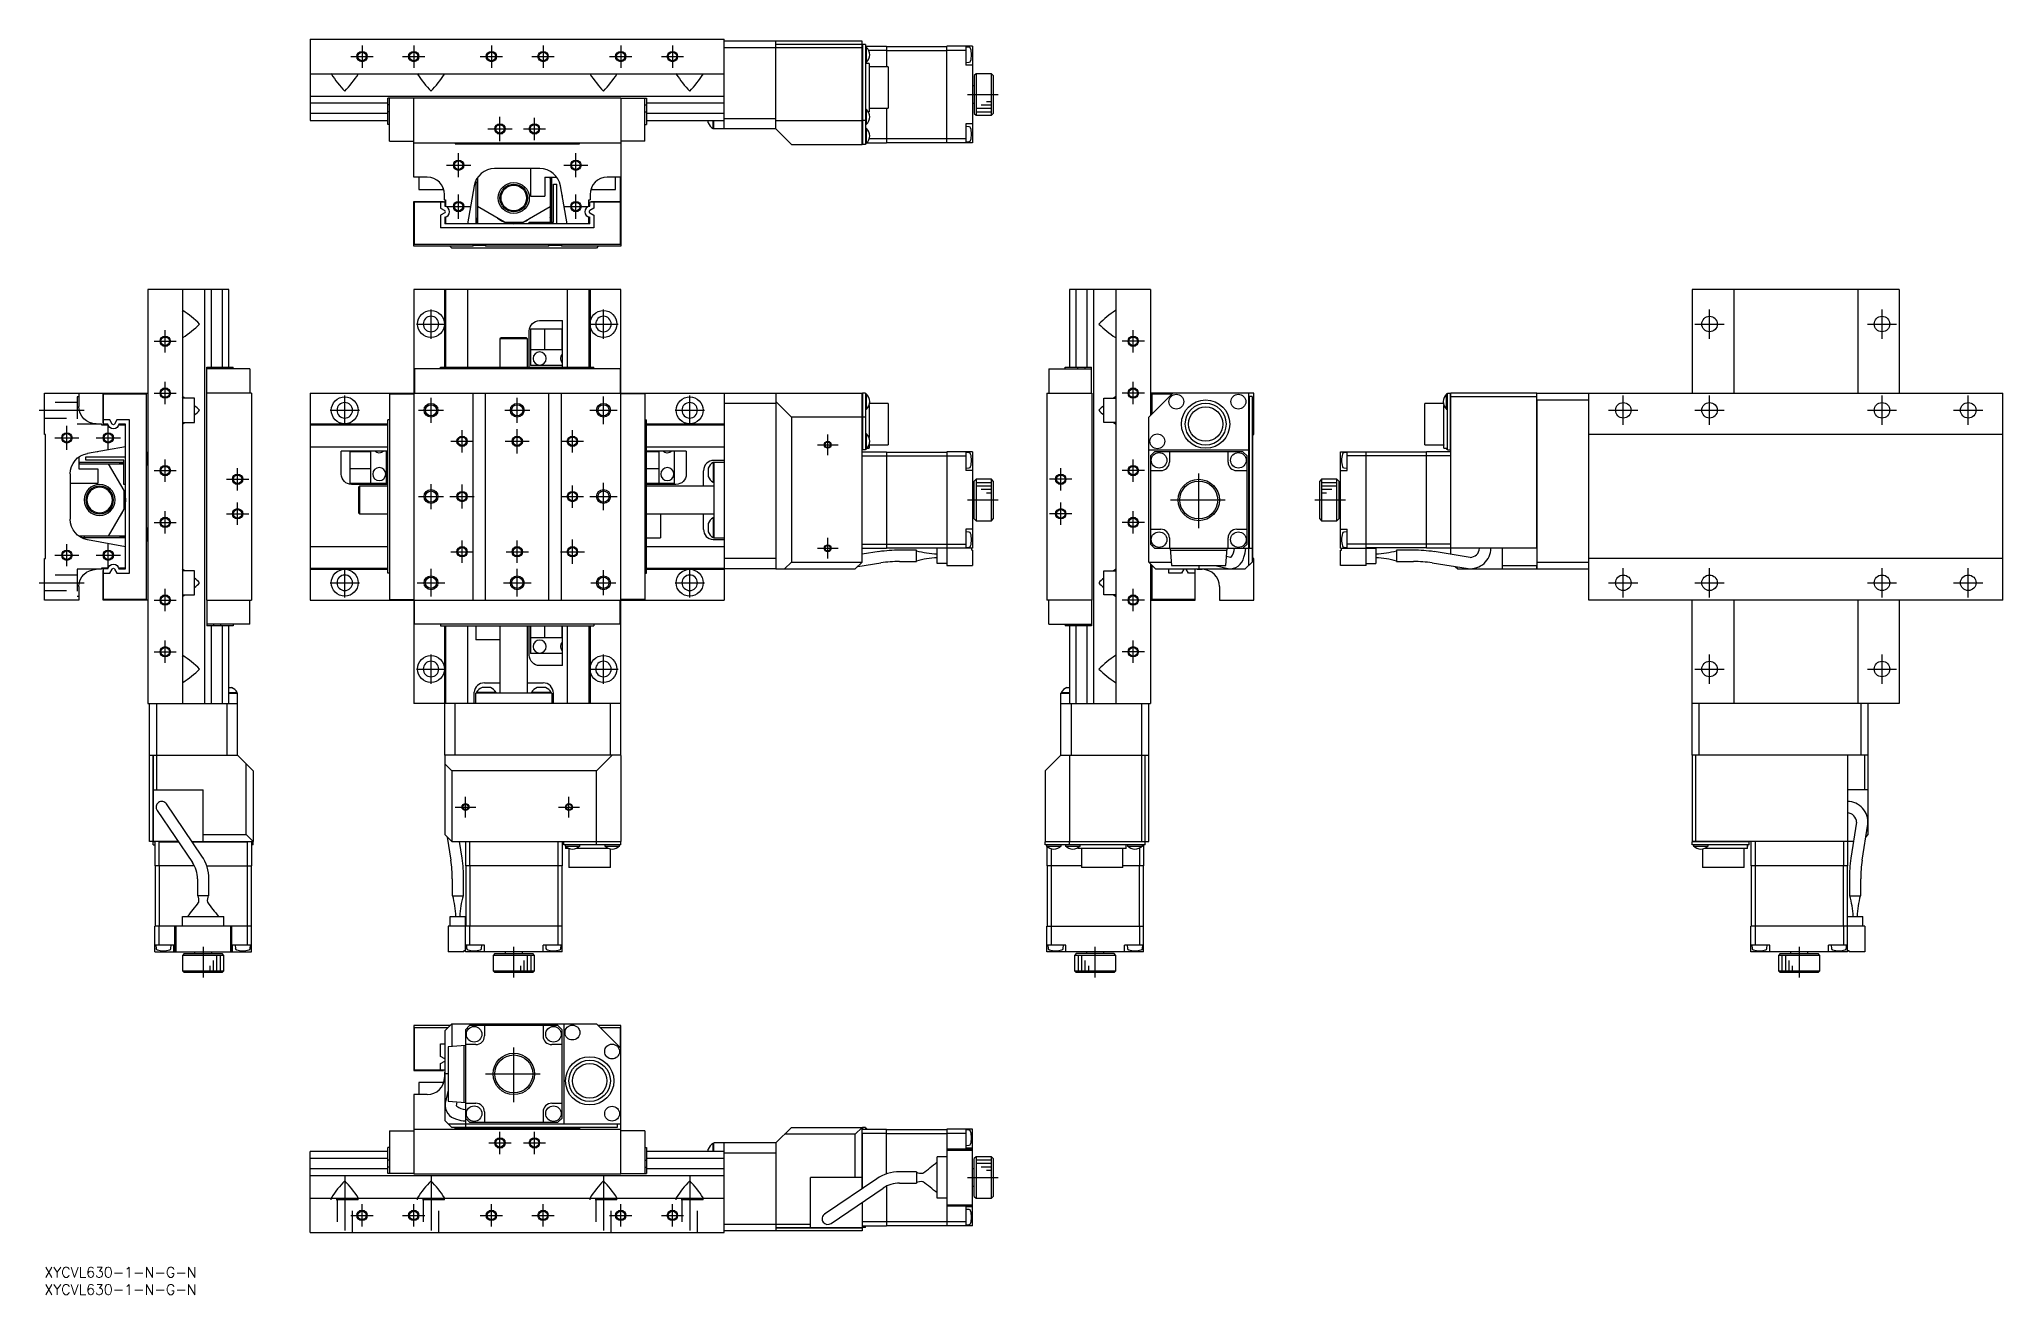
# Model space of a CAD drawing. Extents: x -2 to 568, y -8 to 356.
import ezdxf

# ---------------------------------------------------------------- set-up
doc = ezdxf.new("R2010")
doc.units = 0
doc.header["$LTSCALE"] = 0.5
doc.linetypes.add('CENTER', pattern=[50.8, 31.75, -6.35, 6.35, -6.35])
doc.linetypes.add('DASHED', pattern=[19.05, 12.7, -6.35])
for name, color, linetype in [('MSM_CENTER', 1, 'CENTER'), ('MSM_CONTINUOUS', 7, 'CONTINUOUS'), ('MSM_DASHED', 4, 'DASHED'), ('MSM_NARROW', 5, 'CONTINUOUS'), ('MSM_PART_NUMBER', 7, 'CONTINUOUS')]:
    doc.layers.add(name, color=color, linetype=linetype)
doc.styles.get("Standard").update_dxf_attribs({"font": 'txt.shx', "height": 3, "bigfont": 'bigfont.shx'})

# ---------------------------------------------------------------- blocks, each defined once
blk = doc.blocks.new('*U2')
at = {"layer": 'MSM_PART_NUMBER'}
blk.add_text('XYCVL630-1-N-G-N', height=3, dxfattribs=at).set_placement((0, -3))
blk = doc.blocks.new('*U3')
at = {"layer": 'MSM_PART_NUMBER'}
blk.add_text('XYCVL630-1-N-G-N', height=3, dxfattribs=at).set_placement((0, -8))

msp = doc.modelspace()

# ---------------------------------------------------------------- linework, layer by layer
at = {"layer": 'MSM_CENTER'}
for p, q in [((92.06, 354.14), (92.06, 347.68)), ((107.06, 354.14), (107.06, 347.68)), ((129.56, 354.14), (129.56, 347.68)), ((144.56, 354.14), (144.56, 347.68)), ((167.06, 354.14), (167.06, 347.68)), ((182.06, 354.14), (182.06, 347.68)), ((88.83, 350.91), (95.29, 350.91)), ((103.83, 350.91), (110.29, 350.91)), ((126.33, 350.91), (132.79, 350.91)), ((141.33, 350.91), (147.79, 350.91)), ((163.83, 350.91), (170.29, 350.91)), ((178.83, 350.91), (185.29, 350.91)), ((267.61, 339.91), (276.51, 339.91)), ((132.06, 326.41), (132.06, 333.41)), ((142.06, 326.68), (142.06, 333.14)), ((128.56, 329.91), (135.56, 329.91)), ((138.83, 329.91), (145.29, 329.91)), ((116.56, 319.41), (123.56, 319.41)), ((120.06, 315.91), (120.06, 322.91)), ((150.56, 319.41), (157.56, 319.41)), ((154.06, 315.91), (154.06, 322.91)), ((116.56, 307.41), (123.56, 307.41)), ((120.06, 303.91), (120.06, 310.91)), ((150.56, 307.41), (157.56, 307.41)), ((154.06, 303.91), (154.06, 310.91)), ((107.81, 273.37), (116.31, 273.37)), ((112.06, 269.12), (112.06, 277.62)), ((157.81, 273.37), (166.31, 273.37)), ((162.06, 269.12), (162.06, 277.62)), ((478.44, 273.37), (486.94, 273.37)), ((482.69, 269.12), (482.69, 277.62)), ((528.44, 273.37), (536.94, 273.37)), ((532.69, 269.12), (532.69, 277.62)), ((31.77, 268.37), (38.23, 268.37)), ((35, 265.14), (35, 271.6)), ((318.85, 268.37), (312.39, 268.37)), ((315.62, 265.14), (315.62, 271.6)), ((35, 250.14), (35, 256.6)), ((315.62, 250.14), (315.62, 256.6)), ((31.77, 253.37), (38.23, 253.37)), ((87.06, 244.12), (87.06, 252.62)), ((112.06, 244.74), (112.06, 251.99)), ((137.06, 244.74), (137.06, 251.99)), ((162.06, 244.37), (162.06, 252.37)), ((187.06, 244.12), (187.06, 252.62)), ((318.85, 253.37), (312.39, 253.37)), ((457.69, 244.12), (457.69, 252.62)), ((482.69, 244.12), (482.69, 252.62)), ((532.69, 244.12), (532.69, 252.62)), ((557.69, 244.12), (557.69, 252.62)), ((-1.5, 248.37), (11.5, 248.37)), ((82.81, 248.37), (91.31, 248.37)), ((108.44, 248.37), (115.68, 248.37)), ((133.44, 248.37), (140.68, 248.37)), ((158.06, 248.37), (166.06, 248.37)), ((182.81, 248.37), (191.31, 248.37)), ((453.44, 248.37), (461.94, 248.37)), ((478.44, 248.37), (486.94, 248.37)), ((528.44, 248.37), (536.94, 248.37)), ((553.44, 248.37), (561.94, 248.37)), ((3, 240.37), (10, 240.37)), ((6.5, 236.87), (6.5, 243.87)), ((15, 240.37), (22, 240.37)), ((18.5, 236.87), (18.5, 243.87)), ((117.83, 239.37), (124.29, 239.37)), ((121.06, 236.14), (121.06, 242.6)), ((133.56, 239.37), (140.56, 239.37)), ((137.06, 235.87), (137.06, 242.87)), ((149.83, 239.37), (156.29, 239.37)), ((153.06, 236.14), (153.06, 242.6)), ((227.06, 235.37), (227.06, 241.37)), ((35, 227.64), (35, 234.1)), ((224.06, 238.37), (230.06, 238.37)), ((315.62, 227.64), (315.62, 234.1)), ((31.77, 230.87), (38.23, 230.87)), ((52.77, 228.37), (59.23, 228.37)), ((56, 225.14), (56, 231.6)), ((297.85, 228.37), (291.39, 228.37)), ((294.62, 225.14), (294.62, 231.6)), ((318.85, 230.87), (312.39, 230.87)), ((334.62, 214.17), (334.62, 230.57)), ((108.44, 223.37), (115.68, 223.37)), ((112.06, 219.74), (112.06, 226.99)), ((117.56, 223.37), (124.56, 223.37)), ((121.06, 219.87), (121.06, 226.87)), ((149.83, 223.37), (156.29, 223.37)), ((153.06, 220.14), (153.06, 226.6)), ((158.06, 223.37), (166.06, 223.37)), ((162.06, 219.37), (162.06, 227.37)), ((267.61, 222.37), (276.51, 222.37)), ((326.42, 222.37), (342.82, 222.37)), ((368.24, 222.37), (377.14, 222.37)), ((35, 212.64), (35, 219.1)), ((52.77, 218.37), (59.23, 218.37)), ((56, 215.14), (56, 221.6)), ((297.85, 218.37), (291.39, 218.37)), ((294.62, 215.14), (294.62, 221.6)), ((315.62, 212.64), (315.62, 219.1)), ((31.77, 215.87), (38.23, 215.87)), ((153.06, 203.87), (153.06, 210.87)), ((227.06, 205.37), (227.06, 211.37)), ((318.85, 215.87), (312.39, 215.87)), ((3, 206.37), (10, 206.37)), ((6.5, 203.14), (6.5, 209.6)), ((15, 206.37), (22, 206.37)), ((18.5, 202.87), (18.5, 209.87)), ((117.83, 207.37), (124.29, 207.37)), ((121.06, 204.14), (121.06, 210.6)), ((133.83, 207.37), (140.29, 207.37)), ((137.06, 204.14), (137.06, 210.6)), ((149.56, 207.37), (156.56, 207.37)), ((224.06, 208.37), (230.06, 208.37)), ((87.06, 194.12), (87.06, 202.62)), ((112.06, 194.37), (112.06, 202.37)), ((137.06, 194.37), (137.06, 202.37)), ((162.06, 194.74), (162.06, 201.99)), ((187.06, 194.12), (187.06, 202.62)), ((457.69, 194.12), (457.69, 202.62)), ((482.69, 194.12), (482.69, 202.62)), ((532.69, 194.12), (532.69, 202.62)), ((557.69, 194.12), (557.69, 202.62)), ((-1.5, 198.37), (11.5, 198.37)), ((35, 190.14), (35, 196.6)), ((82.81, 198.37), (91.31, 198.37)), ((108.06, 198.37), (116.06, 198.37)), ((133.06, 198.37), (141.06, 198.37)), ((158.44, 198.37), (165.68, 198.37)), ((182.81, 198.37), (191.31, 198.37)), ((315.62, 190.14), (315.62, 196.6)), ((453.44, 198.37), (461.94, 198.37)), ((478.44, 198.37), (486.94, 198.37)), ((528.44, 198.37), (536.94, 198.37)), ((553.44, 198.37), (561.94, 198.37)), ((31.77, 193.37), (38.23, 193.37)), ((318.85, 193.37), (312.39, 193.37)), ((31.77, 178.37), (38.23, 178.37)), ((35, 175.14), (35, 181.6)), ((112.06, 169.12), (112.06, 177.62)), ((162.06, 169.12), (162.06, 177.62)), ((318.85, 178.37), (312.39, 178.37)), ((315.62, 175.14), (315.62, 181.6)), ((482.69, 169.12), (482.69, 177.62)), ((532.69, 169.12), (532.69, 177.62)), ((107.81, 173.37), (116.31, 173.37)), ((157.81, 173.37), (166.31, 173.37)), ((478.44, 173.37), (486.94, 173.37)), ((528.44, 173.37), (536.94, 173.37)), ((119.06, 133.37), (125.06, 133.37)), ((122.06, 130.37), (122.06, 136.37)), ((149.06, 133.37), (155.06, 133.37)), ((152.06, 130.37), (152.06, 136.37)), ((46, 92.82), (46, 83.92)), ((136.06, 83.92), (136.06, 92.82)), ((304.62, 83.92), (304.62, 92.82)), ((508.69, 92.82), (508.69, 83.92)), ((136.06, 47.8), (136.06, 64.2)), ((127.86, 56), (144.26, 56)), ((128.83, 36), (135.29, 36)), ((132.06, 32.77), (132.06, 39.23)), ((138.83, 36), (145.29, 36)), ((142.06, 32.77), (142.06, 39.23)), ((87.06, 26.5), (87.06, 8)), ((112.06, 26.5), (112.06, 8)), ((162.06, 26.5), (162.06, 8)), ((187.06, 26.5), (187.06, 8)), ((267.61, 26), (276.51, 26)), ((92.06, 11.77), (92.06, 18.23)), ((107.06, 11.77), (107.06, 18.23)), ((129.56, 11.77), (129.56, 18.23)), ((144.56, 11.77), (144.56, 18.23)), ((167.06, 11.77), (167.06, 18.23)), ((182.06, 11.77), (182.06, 18.23)), ((88.83, 15), (95.29, 15)), ((103.83, 15), (110.29, 15)), ((126.33, 15), (132.79, 15)), ((141.33, 15), (147.79, 15)), ((163.83, 15), (170.29, 15)), ((178.83, 15), (185.29, 15))]:
    msp.add_line(p, q, dxfattribs=at)
at = {"layer": 'MSM_CONTINUOUS'}
for p, q in [((77.06, 355.91), (197.06, 355.91)), ((77.06, 355.91), (77.06, 332.41)), ((197.06, 329.91), (197.06, 355.91)), ((237.06, 355.41), (197.06, 355.41)), ((237.06, 353.41), (197.06, 353.41)), ((212.06, 329.91), (212.06, 355.41)), ((237.06, 354.41), (212.06, 354.41)), ((237.06, 354.51), (236.96, 354.41)), ((237.06, 354.51), (237.06, 355.41)), ((237.16, 354.41), (237.06, 354.31)), ((237.06, 325.41), (237.06, 354.41)), ((238.06, 354.41), (237.16, 354.41)), ((237.16, 354.41), (237.16, 325.41)), ((238.06, 354.41), (238.06, 325.41)), ((238.06, 353.91), (244.06, 353.91)), ((238.35, 353.56), (238.06, 353.56)), ((238.35, 349.26), (238.35, 353.56)), ((244.06, 353.91), (244.06, 347.91)), ((244.06, 353.81), (261.56, 353.81)), ((269.06, 353.91), (261.56, 353.91)), ((261.56, 325.91), (261.56, 353.91)), ((267.06, 353.91), (267.06, 348.41)), ((268.04, 353.58), (267.06, 353.66)), ((269.06, 353.91), (269.06, 325.91)), ((238.06, 349.26), (238.35, 349.26)), ((239.06, 348.91), (238.06, 348.91)), ((238.96, 352.71), (244.06, 352.71)), ((239.06, 348.91), (239.06, 334.91)), ((244.56, 347.91), (239.06, 347.91)), ((244.06, 352.67), (261.56, 352.67)), ((244.56, 347.91), (244.56, 335.91)), ((261.56, 352.71), (267.06, 352.71)), ((267.06, 349.16), (268.04, 349.25)), ((269.06, 348.41), (267.06, 348.41)), ((77.06, 345.91), (197.06, 345.91)), ((83.32, 345.91), (83.16, 345.78)), ((90.8, 345.91), (90.96, 345.78)), ((108.32, 345.91), (108.16, 345.78)), ((115.8, 345.91), (115.96, 345.78)), ((158.32, 345.91), (158.16, 345.78)), ((165.8, 345.91), (165.96, 345.78)), ((183.32, 345.91), (183.16, 345.78)), ((190.8, 345.91), (190.96, 345.78)), ((269.56, 342.41), (269.06, 342.41)), ((270.06, 345.91), (269.56, 345.41)), ((269.56, 345.41), (269.56, 334.41)), ((274.56, 345.91), (270.06, 345.91)), ((270.06, 345.91), (270.06, 333.91)), ((275.06, 345.41), (274.56, 345.91)), ((274.56, 333.91), (274.56, 345.91)), ((275.06, 345.41), (275.06, 334.41)), ((77.06, 339.41), (197.06, 339.41)), ((77.06, 337.45), (99.56, 337.45)), ((99.56, 331.21), (99.56, 338.81)), ((107.06, 338.81), (99.56, 338.81)), ((100.06, 336.94), (99.56, 336.94)), ((100.06, 326.41), (100.06, 338.81)), ((107.06, 338.91), (167.06, 338.91)), ((107.06, 315.91), (107.06, 338.91)), ((167.06, 338.91), (167.06, 295.91)), ((167.06, 338.81), (174.56, 338.81)), ((174.06, 326.41), (174.06, 338.81)), ((174.06, 336.94), (174.56, 336.94)), ((174.56, 338.81), (174.56, 331.21)), ((174.56, 337.45), (197.06, 337.45)), ((239.06, 335.91), (244.56, 335.91)), ((244.06, 335.91), (244.06, 325.91)), ((269.06, 337.41), (269.56, 337.41)), ((99.56, 334.38), (77.06, 334.38)), ((77.06, 332.41), (99.56, 332.41)), ((100.06, 334.89), (99.56, 334.89)), ((100.06, 331.21), (99.56, 331.21)), ((174.06, 334.89), (174.56, 334.89)), ((174.06, 331.21), (174.56, 331.21)), ((197.06, 334.38), (174.56, 334.38)), ((174.56, 332.41), (197.06, 332.41)), ((192.41, 331.69), (192.41, 332.41)), ((193.86, 330.06), (193.86, 332.41)), ((194.06, 329.91), (194.06, 332.41)), ((197.06, 332.91), (212.06, 332.91)), ((212.06, 332.41), (237.06, 332.41)), ((237.06, 332.45), (237.16, 332.41)), ((238.06, 332.41), (237.16, 332.41)), ((238.35, 335.56), (238.06, 335.56)), ((238.06, 331.26), (238.35, 331.26)), ((238.35, 331.26), (238.35, 335.56)), ((238.86, 334.91), (239.06, 334.91)), ((269.06, 331.41), (267.06, 331.41)), ((267.06, 331.41), (267.06, 325.91)), ((268.04, 330.58), (267.06, 330.66)), ((269.56, 334.41), (270.06, 333.91)), ((270.06, 333.91), (274.56, 333.91)), ((274.56, 333.91), (275.06, 334.41)), ((100.06, 326.41), (107.06, 326.41)), ((107.06, 325.91), (167.06, 325.91)), ((119.06, 325.91), (119.06, 325.61)), ((119.06, 325.61), (155.06, 325.61)), ((155.06, 325.61), (155.06, 325.91)), ((174.06, 326.41), (167.06, 326.41)), ((193.86, 330.06), (194.06, 330.06)), ((212.06, 329.91), (194.06, 329.91)), ((212.06, 329.91), (216.56, 325.41)), ((216.56, 325.41), (237.06, 325.41)), ((237.06, 325.51), (237.16, 325.41)), ((238.06, 325.41), (237.16, 325.41)), ((238.35, 330.06), (238.06, 330.06)), ((238.06, 325.76), (238.35, 325.76)), ((238.35, 325.76), (238.35, 330.06)), ((238.49, 325.91), (244.06, 325.91)), ((239.15, 327.11), (244.06, 327.11)), ((244.06, 327.15), (261.56, 327.15)), ((244.06, 326.01), (261.56, 326.01)), ((261.56, 327.11), (267.06, 327.11)), ((269.06, 325.91), (261.56, 325.91)), ((267.06, 326.16), (268.04, 326.25)), ((110.96, 315.91), (107.06, 315.91)), ((108.56, 315.91), (108.56, 312.41)), ((124.56, 313.46), (122.61, 302.41)), ((125.06, 315.01), (125.06, 302.41)), ((125.06, 314.41), (125.56, 314.41)), ((125.56, 315.86), (125.56, 302.41)), ((143.65, 318.41), (130.47, 318.41)), ((140.86, 318.41), (140.86, 310.41)), ((145.06, 315.91), (148.52, 315.91)), ((145.06, 315.91), (145.06, 310.41)), ((146.56, 315.91), (146.56, 302.91)), ((147.06, 302.91), (147.06, 315.91)), ((147.56, 313.91), (148.56, 313.91)), ((147.56, 302.91), (147.56, 313.91)), ((148.56, 302.41), (148.56, 313.91)), ((151.51, 302.41), (149.56, 313.46)), ((167.06, 315.91), (163.16, 315.91)), ((165.56, 312.41), (165.56, 315.91)), ((166.96, 308.91), (166.96, 315.91)), ((107.06, 308.91), (115.66, 308.91)), ((107.06, 295.91), (107.06, 308.91)), ((107.26, 308.81), (116.06, 308.81)), ((107.26, 296.41), (107.26, 308.81)), ((108.56, 312.41), (115.56, 312.41)), ((114.86, 308.81), (114.86, 306.94)), ((115.56, 312.41), (115.56, 312.87)), ((115.66, 308.91), (115.66, 308.81)), ((115.96, 309.41), (115.96, 310.91)), ((115.96, 309.41), (116.26, 309.41)), ((116.06, 309.41), (116.06, 307.49)), ((116.16, 309.41), (116.16, 307.47)), ((116.26, 309.41), (116.26, 307.45)), ((133.35, 302.91), (125.56, 307.41)), ((138.76, 302.91), (146.56, 307.41)), ((140.86, 310.41), (145.06, 310.41)), ((150.06, 310.62), (150.06, 310.41)), ((150.1, 310.41), (150.06, 310.41)), ((157.86, 309.41), (158.16, 309.41)), ((157.86, 307.45), (157.86, 309.41)), ((158.06, 308.81), (166.86, 308.81)), ((158.06, 307.49), (158.06, 308.81)), ((158.16, 310.91), (158.16, 309.41)), ((158.46, 308.91), (167.06, 308.91)), ((158.46, 308.81), (158.46, 308.91)), ((158.56, 312.87), (158.56, 312.41)), ((158.56, 312.41), (165.56, 312.41)), ((159.26, 308.81), (159.26, 306.94)), ((166.86, 308.81), (166.86, 296.41)), ((114.86, 306.94), (116.05, 306.25)), ((116.05, 305.58), (114.86, 304.89)), ((114.86, 304.89), (114.86, 301.21)), ((116.06, 304.34), (116.06, 302.41)), ((116.06, 302.91), (116.26, 302.71)), ((158.06, 302.41), (116.06, 302.41)), ((116.16, 304.35), (116.16, 302.41)), ((116.26, 304.38), (116.26, 302.41)), ((133.35, 302.91), (138.76, 302.91)), ((140.56, 302.91), (147.56, 302.91)), ((140.56, 302.41), (140.56, 302.91)), ((157.86, 302.41), (157.86, 304.38)), ((159.26, 306.94), (158.06, 306.25)), ((158.06, 305.58), (159.26, 304.89)), ((158.06, 302.41), (158.06, 304.34)), ((159.26, 304.89), (159.26, 301.21)), ((166.86, 296.41), (107.26, 296.41)), ((159.26, 301.21), (114.86, 301.21)), ((124.26, 296.26), (127.86, 296.26)), ((124.26, 295.91), (124.26, 296.26)), ((127.86, 296.26), (127.86, 295.91)), ((146.26, 296.26), (149.86, 296.26)), ((146.26, 295.91), (146.26, 296.26)), ((149.86, 296.26), (149.86, 295.91)), ((124.26, 295.91), (107.06, 295.91)), ((117.56, 295.91), (118.06, 295.41)), ((160.06, 295.41), (118.06, 295.41)), ((146.26, 295.91), (127.86, 295.91)), ((167.06, 295.91), (149.86, 295.91)), ((160.56, 295.91), (160.06, 295.41)), ((30, 283.37), (30, 163.37)), ((53.5, 283.37), (30, 283.37)), ((40, 283.37), (40, 163.37)), ((46.5, 163.37), (46.5, 283.37)), ((48.46, 260.87), (48.46, 283.37)), ((51.54, 283.37), (51.54, 260.87)), ((53.5, 260.87), (53.5, 283.37)), ((107.06, 283.37), (107.06, 163.37)), ((167.06, 283.37), (107.06, 283.37)), ((115.96, 283.37), (115.96, 260.87)), ((116.26, 283.37), (116.26, 260.87)), ((122.61, 283.37), (122.61, 260.87)), ((151.51, 283.37), (151.51, 260.87)), ((157.86, 283.37), (157.86, 260.87)), ((158.16, 283.37), (158.16, 260.87)), ((167.06, 148.37), (167.06, 283.37)), ((297.12, 283.37), (297.12, 260.87)), ((320.62, 283.37), (297.12, 283.37)), ((299.09, 260.87), (299.09, 283.37)), ((302.16, 283.37), (302.16, 260.87)), ((304.12, 283.37), (304.12, 163.37)), ((310.62, 283.37), (310.62, 163.37)), ((320.62, 283.37), (320.62, 246.87)), ((477.69, 283.37), (477.69, 253.37)), ((537.69, 283.37), (477.69, 283.37)), ((489.69, 283.37), (489.69, 253.37)), ((525.69, 283.37), (525.69, 253.37)), ((537.69, 283.37), (537.69, 253.37)), ((40, 277.11), (40.13, 277.27)), ((143.56, 274.37), (150.18, 274.37)), ((150.18, 260.87), (150.18, 274.37)), ((310.62, 277.11), (310.49, 277.27)), ((40, 269.62), (40.13, 269.47)), ((132.36, 269.37), (132.06, 269.07)), ((140.06, 269.07), (132.06, 269.07)), ((132.06, 269.07), (132.06, 260.87)), ((139.76, 269.37), (132.36, 269.37)), ((140.06, 269.07), (139.76, 269.37)), ((140.06, 260.87), (140.06, 269.07)), ((140.56, 260.87), (140.56, 271.37)), ((150.18, 271.87), (140.86, 271.87)), ((140.86, 271.87), (140.86, 261.37)), ((145.06, 265.87), (145.06, 271.87)), ((150.06, 265.87), (150.06, 271.87)), ((310.62, 269.62), (310.49, 269.47)), ((150.18, 265.87), (140.86, 265.87)), ((47.1, 260.87), (54.7, 260.87)), ((47.1, 253.37), (47.1, 260.87)), ((59.5, 260.37), (47.1, 260.37)), ((48.98, 260.37), (48.98, 260.87)), ((51.02, 260.37), (51.02, 260.87)), ((54.7, 260.37), (54.7, 260.87)), ((59.5, 260.37), (59.5, 253.37)), ((107.26, 260.37), (107.26, 253.37)), ((166.86, 260.37), (107.26, 260.37)), ((114.86, 260.37), (114.86, 260.87)), ((114.86, 260.87), (159.26, 260.87)), ((150.18, 261.37), (140.86, 261.37)), ((159.26, 260.37), (159.26, 260.87)), ((166.86, 260.37), (166.86, 253.37)), ((291.12, 260.37), (291.12, 253.37)), ((291.12, 260.37), (303.52, 260.37)), ((295.92, 260.37), (295.92, 260.87)), ((295.92, 260.87), (303.52, 260.87)), ((299.6, 260.37), (299.6, 260.87)), ((301.65, 260.37), (301.65, 260.87)), ((303.52, 253.37), (303.52, 260.87)), ((0, 241.37), (0, 253.37)), ((0, 253.37), (30, 253.37)), ((10, 253.37), (10, 249.47)), ((17, 244.77), (17, 253.37)), ((17.1, 244.37), (17.1, 253.17)), ((17.1, 253.17), (29.5, 253.17)), ((29.5, 253.17), (29.5, 193.57)), ((40, 252.11), (40.13, 252.27)), ((43.5, 251.87), (40, 251.87)), ((43.5, 244.87), (43.5, 251.87)), ((47, 253.37), (47, 193.37)), ((60, 253.37), (47, 253.37)), ((60, 253.37), (60, 193.37)), ((77.06, 253.37), (77.06, 193.37)), ((77.06, 253.37), (212.06, 253.37)), ((100.06, 253.17), (107.06, 253.17)), ((100.06, 253.17), (100.06, 193.57)), ((124.26, 193.37), (124.26, 253.37)), ((127.86, 193.37), (127.86, 253.37)), ((146.26, 193.37), (146.26, 253.37)), ((149.86, 193.37), (149.86, 253.37)), ((174.06, 253.17), (167.06, 253.17)), ((174.06, 253.17), (174.06, 193.57)), ((197.06, 253.37), (197.06, 193.37)), ((212.06, 253.37), (237.06, 253.37)), ((212.06, 253.37), (212.06, 202.37)), ((212.06, 250.87), (216.56, 246.37)), ((237.06, 253.27), (237.16, 253.37)), ((237.06, 204.37), (237.06, 253.37)), ((238.06, 253.37), (237.16, 253.37)), ((237.16, 253.37), (237.16, 236.87)), ((238.06, 253.37), (238.06, 236.87)), ((238.35, 253.02), (238.06, 253.02)), ((238.35, 248.72), (238.35, 253.02)), ((290.62, 253.37), (290.62, 193.37)), ((290.62, 253.37), (303.62, 253.37)), ((303.62, 253.37), (303.62, 193.37)), ((307.12, 251.87), (310.62, 251.87)), ((307.12, 244.87), (307.12, 251.87)), ((310.62, 252.11), (310.49, 252.27)), ((327.12, 253.37), (320.12, 246.37)), ((350.62, 253.37), (320.62, 253.37)), ((321.12, 247.37), (321.12, 253.17)), ((321.12, 253.17), (326.92, 253.17)), ((349.12, 203.37), (349.12, 253.37)), ((350.12, 252.37), (349.12, 252.37)), ((349.22, 252.37), (349.22, 208.37)), ((350.12, 252.37), (350.12, 204.37)), ((350.62, 241.37), (350.62, 253.37)), ((406.39, 253.02), (406.39, 248.72)), ((406.69, 253.02), (406.39, 253.02)), ((406.69, 236.87), (406.69, 253.37)), ((406.69, 253.37), (407.59, 253.37)), ((407.59, 236.87), (407.59, 253.37)), ((407.59, 253.37), (407.69, 253.27)), ((407.69, 206.62), (407.69, 253.37)), ((432.59, 253.37), (407.69, 253.37)), ((407.69, 252.37), (432.69, 252.37)), ((432.59, 253.37), (432.69, 253.27)), ((432.59, 208.37), (432.59, 253.37)), ((432.69, 253.37), (567.69, 253.37)), ((432.69, 202.37), (432.69, 251.37)), ((432.69, 251.37), (447.69, 251.37)), ((447.69, 193.37), (447.69, 253.37)), ((567.69, 193.37), (567.69, 253.37)), ((17.1, 244.77), (17, 244.77)), ((18.97, 245.57), (17.1, 245.57)), ((19.66, 244.37), (18.97, 245.57)), ((21.03, 245.57), (20.34, 244.37)), ((24.7, 245.57), (21.03, 245.57)), ((24.7, 201.17), (24.7, 245.57)), ((40, 244.87), (43.5, 244.87)), ((99.56, 201.17), (99.56, 245.57)), ((100.06, 245.57), (99.56, 245.57)), ((174.06, 245.57), (174.56, 245.57)), ((174.56, 201.17), (174.56, 245.57)), ((212.06, 250.37), (197.06, 250.37)), ((216.56, 246.37), (216.56, 204.37)), ((237.06, 246.37), (216.56, 246.37)), ((237.06, 246.32), (237.16, 246.37)), ((238.06, 246.37), (237.16, 246.37)), ((238.06, 248.72), (238.35, 248.72)), ((239.06, 249.79), (239.06, 240.44)), ((244.56, 250.37), (239.22, 250.37)), ((244.56, 250.37), (244.56, 238.37)), ((310.62, 244.87), (307.12, 244.87)), ((320.12, 204.37), (320.12, 246.37)), ((400.19, 238.37), (400.19, 250.37)), ((405.53, 250.37), (400.19, 250.37)), ((405.69, 237.37), (405.69, 249.79)), ((406.39, 248.72), (406.69, 248.72)), ((0.3, 241.37), (0, 241.37)), ((0.3, 205.37), (0.3, 241.37)), ((15, 244.47), (16.5, 244.47)), ((16.5, 244.47), (16.5, 244.17)), ((16.5, 244.17), (18.46, 244.17)), ((18.42, 244.37), (17.1, 244.37)), ((21.54, 244.17), (23.5, 244.17)), ((23.5, 244.37), (21.58, 244.37)), ((23.5, 202.37), (23.5, 244.37)), ((40, 244.62), (40.13, 244.47)), ((77.06, 244.47), (99.56, 244.47)), ((77.06, 244.17), (99.56, 244.17)), ((174.56, 244.47), (197.06, 244.47)), ((174.56, 244.17), (197.06, 244.17)), ((238.35, 241.52), (238.06, 241.52)), ((238.35, 237.22), (238.35, 241.52)), ((310.62, 244.62), (310.49, 244.47)), ((350.32, 241.37), (350.62, 241.37)), ((350.32, 205.37), (350.32, 241.37)), ((567.69, 241.37), (447.69, 241.37)), ((10, 234.83), (10, 231.37)), ((12, 233.87), (12, 234.87)), ((12, 234.87), (23.5, 234.87)), ((23, 233.87), (12, 233.87)), ((23.5, 237.81), (12.46, 235.87)), ((15.5, 236.37), (15.29, 236.37)), ((15.5, 236.4), (15.5, 236.37)), ((23, 226.87), (23, 233.87)), ((30, 236.17), (29.65, 236.17)), ((29.65, 236.17), (29.65, 232.57)), ((77.06, 237.81), (99.56, 237.81)), ((99.56, 236.49), (86.06, 236.49)), ((86.06, 229.87), (86.06, 236.49)), ((88.56, 236.49), (88.56, 227.17)), ((94.56, 236.37), (88.56, 236.37)), ((94.56, 236.49), (94.56, 227.17)), ((99.06, 236.49), (99.06, 227.17)), ((174.56, 237.81), (197.06, 237.81)), ((186.06, 236.49), (174.56, 236.49)), ((178.06, 236.37), (174.56, 236.37)), ((178.06, 236.49), (178.06, 227.17)), ((182.56, 236.49), (182.56, 227.17)), ((186.06, 236.49), (186.06, 229.87)), ((197.06, 233.86), (194.06, 233.86)), ((237.06, 236.97), (237.16, 236.87)), ((237.06, 236.37), (244.06, 236.37)), ((237.06, 235.17), (244.06, 235.17)), ((238.06, 236.87), (237.16, 236.87)), ((238.06, 237.22), (238.35, 237.22)), ((238.49, 237.37), (239.06, 237.37)), ((239.06, 238.29), (239.06, 237.37)), ((239.09, 238.37), (244.56, 238.37)), ((244.06, 236.37), (244.06, 208.37)), ((244.06, 236.27), (261.56, 236.27)), ((244.06, 235.12), (261.56, 235.12)), ((261.56, 236.37), (261.56, 203.37)), ((269.06, 236.37), (261.56, 236.37)), ((261.56, 235.17), (267.06, 235.17)), ((267.06, 236.37), (267.06, 230.87)), ((268.04, 236.03), (267.06, 236.12)), ((269.06, 236.37), (269.06, 208.37)), ((320.12, 236.87), (349.12, 236.87)), ((321.82, 236.37), (320.62, 235.17)), ((320.62, 235.17), (320.62, 209.57)), ((347.42, 236.37), (321.82, 236.37)), ((326.12, 236.37), (326.12, 233.37)), ((343.12, 233.37), (343.12, 236.37)), ((348.62, 235.17), (347.42, 236.37)), ((348.62, 209.57), (348.62, 235.17)), ((375.69, 208.37), (375.69, 236.37)), ((375.69, 236.37), (383.19, 236.37)), ((377.69, 236.12), (376.7, 236.03)), ((377.69, 230.87), (377.69, 236.37)), ((383.19, 235.17), (377.69, 235.17)), ((383.19, 203.37), (383.19, 236.37)), ((400.69, 236.27), (383.19, 236.27)), ((400.69, 235.12), (383.19, 235.12)), ((400.19, 238.37), (405.69, 238.37)), ((407.69, 236.37), (400.69, 236.37)), ((400.69, 208.37), (400.69, 236.37)), ((407.69, 235.17), (400.69, 235.17)), ((405.69, 237.37), (406.69, 237.37)), ((406.39, 237.37), (406.39, 237.22)), ((406.39, 237.22), (406.69, 237.22)), ((406.69, 236.87), (407.59, 236.87)), ((407.59, 236.87), (407.69, 236.97)), ((7.5, 229.96), (7.5, 216.77)), ((10, 233.37), (23, 233.37)), ((10, 231.37), (15.5, 231.37)), ((10.05, 232.87), (23, 232.87)), ((15.5, 231.37), (15.5, 227.17)), ((18.5, 232.87), (23, 225.07)), ((29.65, 232.57), (30, 232.57)), ((94.56, 231.37), (88.56, 231.37)), ((178.06, 231.37), (174.56, 231.37)), ((191.06, 226.37), (191.06, 230.86)), ((192.41, 231.58), (192.41, 229.16)), ((193.86, 233.23), (193.86, 227.51)), ((194.06, 233.23), (193.86, 233.23)), ((194.06, 233.37), (197.06, 233.37)), ((194.06, 233.37), (194.06, 211.37)), ((267.06, 231.62), (268.04, 231.7)), ((269.06, 230.87), (267.06, 230.87)), ((270.06, 228.37), (269.56, 227.87)), ((269.56, 216.87), (269.56, 227.87)), ((270.06, 228.37), (270.06, 216.37)), ((274.56, 228.37), (270.06, 228.37)), ((274.56, 216.37), (274.56, 228.37)), ((275.06, 227.87), (274.56, 228.37)), ((275.06, 227.87), (275.06, 216.87)), ((320.62, 230.87), (323.62, 230.87)), ((345.62, 230.87), (348.62, 230.87)), ((370.19, 228.37), (369.69, 227.87)), ((369.69, 216.87), (369.69, 227.87)), ((370.19, 228.37), (370.19, 216.37)), ((374.69, 228.37), (370.19, 228.37)), ((374.69, 216.37), (374.69, 228.37)), ((375.19, 227.87), (374.69, 228.37)), ((375.19, 227.87), (375.19, 216.87)), ((375.69, 230.87), (377.69, 230.87)), ((376.7, 231.7), (377.69, 231.62)), ((15.5, 227.17), (7.5, 227.17)), ((23.5, 226.87), (23, 226.87)), ((23, 225.07), (23, 219.66)), ((99.06, 227.17), (88.56, 227.17)), ((99.56, 226.87), (89.06, 226.87)), ((91.36, 226.37), (91.06, 226.07)), ((91.06, 226.07), (91.06, 218.67)), ((91.36, 226.37), (91.36, 218.37)), ((99.56, 226.37), (91.36, 226.37)), ((182.56, 227.17), (174.56, 227.17)), ((183.06, 226.87), (174.56, 226.87)), ((194.06, 226.37), (174.56, 226.37)), ((193.86, 227.51), (194.06, 227.51)), ((269.56, 224.87), (269.06, 224.87)), ((375.69, 224.87), (375.19, 224.87)), ((23, 219.66), (18.5, 211.87)), ((91.06, 218.67), (91.36, 218.37)), ((91.36, 218.37), (99.56, 218.37)), ((174.56, 218.37), (194.06, 218.37)), ((178.56, 218.37), (178.56, 211.37)), ((191.06, 213.86), (191.06, 218.37)), ((193.86, 217.23), (193.86, 211.51)), ((194.06, 217.23), (193.86, 217.23)), ((269.06, 219.87), (269.56, 219.87)), ((269.56, 216.87), (270.06, 216.37)), ((270.06, 216.37), (274.56, 216.37)), ((274.56, 216.37), (275.06, 216.87)), ((369.69, 216.87), (370.19, 216.37)), ((370.19, 216.37), (374.69, 216.37)), ((374.69, 216.37), (375.19, 216.87)), ((375.19, 219.87), (375.69, 219.87)), ((23.5, 211.87), (10.05, 211.87)), ((23.5, 211.37), (11.05, 211.37)), ((11.5, 211.87), (11.5, 211.37)), ((12.46, 210.87), (23.5, 208.92)), ((30, 214.17), (29.65, 214.17)), ((29.65, 214.17), (29.65, 210.57)), ((174.56, 211.37), (178.56, 211.37)), ((192.41, 215.58), (192.41, 213.16)), ((193.86, 211.51), (194.06, 211.51)), ((194.06, 211.37), (197.06, 211.37)), ((197.06, 210.86), (194.06, 210.86)), ((269.06, 213.87), (267.06, 213.87)), ((267.06, 213.87), (267.06, 208.37)), ((268.04, 213.03), (267.06, 213.12)), ((320.62, 213.87), (323.62, 213.87)), ((326.12, 211.37), (326.12, 208.37)), ((343.12, 208.37), (343.12, 211.37)), ((345.62, 213.87), (348.62, 213.87)), ((375.69, 213.87), (377.69, 213.87)), ((377.69, 213.12), (376.7, 213.03)), ((377.69, 208.37), (377.69, 213.87)), ((0, 193.37), (0, 205.37)), ((0, 205.37), (0.3, 205.37)), ((29.65, 210.57), (30, 210.57)), ((77.06, 208.92), (99.56, 208.92)), ((174.56, 208.92), (197.06, 208.92)), ((212.06, 205.37), (197.06, 205.37)), ((237.06, 209.57), (244.06, 209.57)), ((237.16, 208.37), (237.06, 208.47)), ((241.93, 207.39), (237.06, 206.62)), ((237.16, 208.37), (244.06, 208.37)), ((244.06, 209.61), (261.56, 209.61)), ((244.06, 208.47), (261.56, 208.47)), ((252.76, 207.82), (247.9, 207.82)), ((252.76, 204.52), (252.76, 207.82)), ((258.76, 203.97), (258.76, 208.37)), ((269.06, 208.37), (258.76, 208.37)), ((261.56, 209.57), (267.06, 209.57)), ((267.06, 208.62), (268.04, 208.7)), ((268.76, 208.37), (268.76, 207.87)), ((269.06, 207.87), (268.76, 207.87)), ((269.06, 207.87), (269.06, 203.37)), ((320.62, 209.57), (321.82, 208.37)), ((321.82, 208.37), (349.12, 208.37)), ((326.37, 208.37), (326.72, 203.37)), ((326.41, 207.87), (342.84, 207.87)), ((342.52, 203.37), (342.87, 208.37)), ((343.83, 205.71), (342.7, 205.97)), ((343.89, 205.76), (343.81, 205.71)), ((343.99, 205.84), (343.89, 205.76)), ((347.42, 208.37), (348.62, 209.57)), ((349.22, 208.37), (349.12, 208.47)), ((349.22, 208.37), (350.12, 208.37)), ((350.62, 205.37), (350.32, 205.37)), ((350.62, 193.37), (350.62, 205.37)), ((375.69, 208.37), (385.99, 208.37)), ((375.69, 203.37), (375.69, 207.87)), ((375.69, 207.87), (375.99, 207.87)), ((375.99, 207.87), (375.99, 208.37)), ((376.7, 208.7), (377.69, 208.62)), ((383.19, 209.57), (377.69, 209.57)), ((400.69, 209.61), (383.19, 209.61)), ((400.69, 208.47), (383.19, 208.47)), ((385.99, 208.37), (385.99, 203.97)), ((391.99, 207.82), (391.99, 204.52)), ((396.85, 207.82), (391.99, 207.82)), ((407.69, 209.57), (400.69, 209.57)), ((407.59, 208.37), (400.69, 208.37)), ((413.27, 205.74), (402.82, 207.39)), ((407.59, 208.37), (407.69, 208.47)), ((432.69, 208.37), (407.69, 208.37)), ((422.69, 202.37), (422.69, 208.37)), ((567.69, 205.37), (447.69, 205.37)), ((12.14, 201.37), (12.14, 201.37)), ((16.5, 202.27), (15, 202.27)), ((16.5, 202.57), (16.5, 202.27)), ((18.46, 202.57), (16.5, 202.57)), ((18.42, 202.37), (16.5, 202.37)), ((17, 193.37), (17, 201.97)), ((17, 201.97), (17.1, 201.97)), ((17.1, 193.57), (17.1, 202.37)), ((17.1, 201.17), (18.97, 201.17)), ((18.97, 201.17), (19.66, 202.36)), ((20.34, 202.36), (21.03, 201.17)), ((21.03, 201.17), (24.7, 201.17)), ((23.5, 202.57), (21.54, 202.57)), ((21.58, 202.37), (23.5, 202.37)), ((23.2, 202.57), (23, 202.37)), ((40, 202.11), (40.13, 202.27)), ((43.5, 201.87), (40, 201.87)), ((43.5, 194.87), (43.5, 201.87)), ((77.06, 202.57), (99.56, 202.57)), ((77.06, 202.27), (99.56, 202.27)), ((100.06, 201.17), (99.56, 201.17)), ((174.06, 201.17), (174.56, 201.17)), ((174.56, 202.57), (197.06, 202.57)), ((174.56, 202.27), (197.06, 202.27)), ((212.06, 202.37), (197.06, 202.37)), ((212.06, 202.37), (235.06, 202.37)), ((216.56, 204.37), (214.56, 202.37)), ((216.56, 204.37), (237.06, 204.37)), ((237.06, 204.37), (235.06, 202.37)), ((235.77, 203.07), (242.44, 204.13)), ((247.9, 204.52), (252.76, 204.52)), ((261.56, 203.97), (258.76, 203.97)), ((261.56, 203.37), (269.06, 203.37)), ((307.12, 194.87), (307.12, 201.87)), ((307.12, 201.87), (310.62, 201.87)), ((310.62, 202.11), (310.49, 202.27)), ((320.12, 204.37), (326.65, 204.37)), ((322.12, 202.37), (320.12, 204.37)), ((320.62, 203.87), (320.62, 163.37)), ((321.12, 193.57), (321.12, 203.37)), ((322.12, 202.37), (348.12, 202.37)), ((325.92, 201.17), (325.92, 202.37)), ((329.6, 201.17), (325.92, 201.17)), ((326.72, 203.37), (342.52, 203.37)), ((330.29, 202.36), (329.6, 201.17)), ((331.65, 201.17), (330.96, 202.36)), ((333.52, 201.17), (331.65, 201.17)), ((333.52, 202.37), (333.52, 193.57)), ((333.62, 201.97), (333.52, 201.97)), ((333.62, 193.37), (333.62, 201.97)), ((334.12, 202.27), (334.12, 202.37)), ((334.12, 202.27), (335.62, 202.27)), ((334.62, 203.37), (334.62, 202.37)), ((339.36, 203.37), (343.08, 202.5)), ((348.12, 202.37), (350.12, 204.37)), ((383.19, 203.37), (375.69, 203.37)), ((383.19, 203.97), (385.99, 203.97)), ((391.99, 204.52), (396.85, 204.52)), ((402.3, 204.13), (412.75, 202.48)), ((408.98, 203.07), (409.69, 202.37)), ((409.69, 202.37), (432.59, 202.37)), ((422.69, 203.37), (432.59, 203.37)), ((432.59, 203.37), (432.69, 203.51)), ((432.59, 202.37), (432.59, 203.37)), ((432.69, 202.47), (432.59, 202.37)), ((432.69, 204.37), (447.69, 204.37)), ((432.69, 202.37), (447.69, 202.37)), ((10, 197.27), (10, 193.37)), ((29.5, 193.57), (17.1, 193.57)), ((40, 194.87), (43.5, 194.87)), ((40, 194.62), (40.13, 194.47)), ((100.06, 193.57), (107.06, 193.57)), ((174.06, 193.57), (167.06, 193.57)), ((310.62, 194.87), (307.12, 194.87)), ((310.62, 194.62), (310.49, 194.47)), ((333.52, 193.57), (321.12, 193.57)), ((340.62, 197.27), (340.62, 193.37)), ((10, 193.37), (0, 193.37)), ((30, 193.37), (17, 193.37)), ((47, 193.37), (60, 193.37)), ((47.1, 193.37), (47.1, 185.87)), ((59.5, 186.37), (59.5, 193.37)), ((77.06, 193.37), (197.06, 193.37)), ((107.26, 186.37), (107.26, 193.37)), ((166.86, 186.37), (166.86, 193.37)), ((303.62, 193.37), (290.62, 193.37)), ((291.12, 186.37), (291.12, 193.37)), ((303.52, 193.37), (303.52, 185.87)), ((320.62, 193.37), (333.62, 193.37)), ((340.62, 193.37), (350.62, 193.37)), ((567.69, 193.37), (447.69, 193.37)), ((477.69, 148.37), (477.69, 193.37)), ((489.69, 193.37), (489.69, 163.37)), ((525.69, 193.37), (525.69, 163.37)), ((537.69, 193.37), (537.69, 163.37)), ((59.5, 186.37), (47.1, 186.37)), ((54.7, 185.87), (47.1, 185.87)), ((48.46, 163.37), (48.46, 185.87)), ((48.98, 186.37), (48.98, 185.87)), ((51.02, 186.37), (51.02, 185.87)), ((51.54, 185.87), (51.54, 163.37)), ((53.5, 163.37), (53.5, 185.87)), ((54.7, 186.37), (54.7, 185.87)), ((166.86, 186.37), (107.26, 186.37)), ((114.86, 186.37), (114.86, 185.87)), ((114.86, 185.87), (159.26, 185.87)), ((115.96, 185.87), (115.96, 163.37)), ((116.26, 185.87), (116.26, 163.37)), ((122.61, 185.87), (122.61, 163.37)), ((125.06, 185.87), (125.06, 181.87)), ((132.06, 185.87), (132.06, 166.37)), ((140.06, 166.37), (140.06, 185.87)), ((140.56, 177.37), (140.56, 185.87)), ((140.86, 185.87), (140.86, 177.87)), ((150.18, 182.37), (140.86, 182.37)), ((145.06, 182.37), (145.06, 185.87)), ((150.06, 182.37), (150.06, 185.87)), ((150.18, 174.37), (150.18, 185.87)), ((151.51, 185.87), (151.51, 163.37)), ((157.86, 185.87), (157.86, 163.37)), ((158.16, 185.87), (158.16, 163.37)), ((159.26, 186.37), (159.26, 185.87)), ((291.12, 186.37), (303.52, 186.37)), ((295.92, 186.37), (295.92, 185.87)), ((303.52, 185.87), (295.92, 185.87)), ((297.12, 185.87), (297.12, 163.37)), ((299.09, 163.37), (299.09, 185.87)), ((299.6, 186.37), (299.6, 185.87)), ((301.65, 186.37), (301.65, 185.87)), ((302.16, 185.87), (302.16, 163.37)), ((40, 177.11), (40.13, 177.27)), ((132.06, 181.87), (125.06, 181.87)), ((150.18, 177.87), (140.86, 177.87)), ((310.62, 177.11), (310.49, 177.27)), ((150.18, 174.37), (143.56, 174.37)), ((40, 169.62), (40.13, 169.47)), ((53.5, 168.02), (54.22, 168.02)), ((53.5, 166.57), (55.85, 166.57)), ((53.5, 166.37), (56, 166.37)), ((55.85, 166.37), (55.85, 166.57)), ((56, 148.37), (56, 166.37)), ((124.55, 163.37), (124.55, 166.37)), ((147.06, 166.37), (125.06, 166.37)), ((125.06, 163.37), (125.06, 166.37)), ((130.92, 166.57), (125.2, 166.57)), ((125.2, 166.57), (125.2, 166.37)), ((129.27, 168.02), (126.85, 168.02)), ((127.55, 169.37), (132.06, 169.37)), ((130.92, 166.37), (130.92, 166.57)), ((140.06, 169.37), (144.55, 169.37)), ((146.92, 166.57), (141.2, 166.57)), ((141.2, 166.57), (141.2, 166.37)), ((145.27, 168.02), (142.85, 168.02)), ((146.92, 166.37), (146.92, 166.57)), ((147.06, 166.37), (147.06, 163.37)), ((147.55, 163.37), (147.55, 166.37)), ((294.62, 148.37), (294.62, 166.37)), ((294.62, 166.37), (297.12, 166.37)), ((294.77, 166.57), (297.12, 166.57)), ((294.77, 166.57), (294.77, 166.37)), ((296.4, 168.02), (297.12, 168.02)), ((310.62, 169.62), (310.49, 169.47)), ((30, 163.37), (56, 163.37)), ((30.5, 148.37), (30.5, 163.37)), ((32.5, 163.37), (32.5, 138.37)), ((53, 148.37), (53, 163.37)), ((167.06, 163.37), (107.06, 163.37)), ((116.06, 148.37), (116.06, 163.37)), ((119.06, 148.37), (119.06, 163.37)), ((164.06, 148.37), (164.06, 163.37)), ((294.62, 163.37), (320.62, 163.37)), ((297.62, 163.37), (297.62, 148.37)), ((318.12, 123.37), (318.12, 163.37)), ((320.12, 123.37), (320.12, 163.37)), ((537.69, 163.37), (477.69, 163.37)), ((479.69, 148.37), (479.69, 163.37)), ((526.69, 148.37), (526.69, 163.37)), ((528.69, 125.37), (528.69, 163.37)), ((30.5, 148.37), (56, 148.37)), ((30.5, 123.37), (30.5, 148.37)), ((31.4, 148.37), (31.4, 123.37)), ((31.5, 148.37), (31.5, 123.37)), ((56, 148.37), (60.5, 143.87)), ((116.16, 148.37), (116.06, 148.27)), ((116.06, 148.27), (116.06, 125.37)), ((167.06, 148.37), (116.16, 148.37)), ((164.56, 148.37), (160.06, 143.87)), ((167.06, 148.27), (166.96, 148.37)), ((167.06, 148.27), (167.06, 123.37)), ((294.62, 148.37), (290.12, 143.87)), ((294.62, 148.37), (320.12, 148.37)), ((297.12, 148.37), (297.12, 123.37)), ((319.12, 123.37), (319.12, 148.37)), ((528.69, 148.37), (477.69, 148.37)), ((477.69, 148.37), (477.69, 123.37)), ((478.69, 123.37), (478.69, 148.37)), ((522.69, 148.37), (522.69, 123.37)), ((527.69, 138.37), (527.69, 148.37)), ((58.5, 125.37), (58.5, 145.87)), ((60.5, 143.87), (60.5, 123.37)), ((118.06, 143.87), (116.06, 145.87)), ((118.06, 143.87), (118.06, 123.37)), ((160.06, 143.87), (118.06, 143.87)), ((160.06, 123.37), (160.06, 143.87)), ((290.12, 143.87), (290.12, 123.37)), ((31.5, 138.37), (46, 138.37)), ((46, 123.37), (46, 138.37)), ((528.69, 138.37), (522.69, 138.37)), ((32.66, 132.4), (42.89, 117.32)), ((45.62, 119.17), (35.39, 134.25)), ((46, 125.37), (58.5, 125.37)), ((58.5, 125.37), (60.5, 123.37)), ((118.06, 123.37), (116.06, 125.37)), ((525.32, 128.95), (523.66, 118.5)), ((526.92, 117.98), (528.58, 128.43)), ((527.98, 124.66), (528.69, 125.37)), ((31.4, 123.37), (30.5, 123.37)), ((31.4, 123.37), (31.5, 123.47)), ((31.5, 123.27), (31.6, 123.37)), ((38.79, 123.37), (31.5, 123.37)), ((32, 123.27), (31.5, 123.27)), ((31.5, 122.37), (31.5, 123.27)), ((31.5, 122.37), (32, 122.37)), ((32, 123.37), (32, 116.37)), ((33.2, 123.27), (33.1, 123.37)), ((33.2, 123.27), (33.2, 116.37)), ((33.2, 123.27), (38.85, 123.27)), ((42.77, 123.37), (60.5, 123.37)), ((42.84, 123.27), (58.8, 123.27)), ((58.9, 123.37), (58.8, 123.27)), ((58.8, 123.27), (58.8, 116.37)), ((60, 123.37), (60, 116.37)), ((60.5, 123.27), (60, 123.27)), ((60.5, 122.37), (60, 122.37)), ((60, 122.07), (60.15, 122.07)), ((60.15, 122.07), (60.15, 122.37)), ((60.4, 123.37), (60.5, 123.27)), ((60.5, 122.37), (60.5, 123.27)), ((116.77, 124.66), (117.82, 117.98)), ((118.06, 123.37), (167.06, 123.37)), ((121.08, 118.5), (120.31, 123.37)), ((122.06, 123.27), (122.16, 123.37)), ((122.06, 123.27), (122.06, 116.37)), ((123.26, 123.37), (123.26, 116.37)), ((148.86, 123.37), (148.86, 116.37)), ((150.06, 123.37), (150.06, 116.37)), ((150.56, 123.27), (150.66, 123.37)), ((167.06, 123.27), (150.56, 123.27)), ((150.56, 122.37), (150.56, 123.27)), ((167.06, 122.37), (150.56, 122.37)), ((150.91, 122.37), (150.91, 122.07)), ((150.91, 122.07), (155.21, 122.07)), ((151.06, 121.93), (151.06, 121.37)), ((151.98, 121.37), (151.06, 121.37)), ((152.06, 121.34), (152.06, 115.87)), ((163.48, 121.37), (154.14, 121.37)), ((155.21, 122.07), (155.21, 122.37)), ((160.02, 123.37), (160.06, 123.27)), ((160.06, 122.37), (160.06, 123.27)), ((162.41, 122.37), (162.41, 122.07)), ((162.41, 122.07), (166.71, 122.07)), ((164.06, 115.87), (164.06, 121.21)), ((166.71, 122.07), (166.71, 122.37)), ((166.96, 123.37), (167.06, 123.27)), ((167.06, 122.37), (167.06, 123.27)), ((290.22, 123.37), (290.12, 123.27)), ((290.12, 123.37), (319.12, 123.37)), ((290.12, 122.37), (290.12, 123.27)), ((319.12, 123.27), (290.12, 123.27)), ((319.12, 122.37), (290.12, 122.37)), ((290.47, 122.37), (290.47, 122.07)), ((290.47, 122.07), (294.77, 122.07)), ((290.62, 121.93), (290.62, 116.37)), ((291.82, 121.27), (291.82, 116.37)), ((294.77, 122.07), (294.77, 122.37)), ((295.97, 122.37), (295.97, 122.07)), ((295.97, 122.07), (300.27, 122.07)), ((297.16, 123.37), (297.12, 123.27)), ((297.12, 122.37), (297.12, 123.27)), ((299.62, 121.57), (299.62, 121.37)), ((313.62, 121.37), (299.62, 121.37)), ((300.27, 122.07), (300.27, 122.37)), ((300.62, 121.37), (300.62, 115.87)), ((312.62, 115.87), (312.62, 121.37)), ((313.62, 121.37), (313.62, 122.37)), ((313.97, 122.37), (313.97, 122.07)), ((313.97, 122.07), (318.27, 122.07)), ((317.42, 121.46), (317.42, 116.37)), ((318.27, 122.07), (318.27, 122.37)), ((318.62, 122.37), (318.62, 116.37)), ((319.12, 123.27), (319.02, 123.37)), ((319.22, 123.37), (319.12, 123.47)), ((319.12, 122.37), (319.12, 123.27)), ((319.22, 123.37), (320.12, 123.37)), ((524.43, 123.37), (477.69, 123.37)), ((477.79, 123.37), (477.69, 123.27)), ((494.19, 123.27), (477.69, 123.27)), ((477.69, 122.37), (477.69, 123.27)), ((494.19, 122.37), (477.69, 122.37)), ((478.04, 122.37), (478.04, 122.07)), ((478.04, 122.07), (482.34, 122.07)), ((480.69, 121.21), (480.69, 115.87)), ((493.69, 121.37), (481.26, 121.37)), ((482.34, 122.07), (482.34, 122.37)), ((492.69, 115.87), (492.69, 121.37)), ((493.69, 121.37), (493.69, 122.37)), ((493.69, 122.07), (493.84, 122.07)), ((493.84, 122.07), (493.84, 122.37)), ((494.19, 123.27), (494.09, 123.37)), ((494.19, 122.37), (494.19, 123.27)), ((494.69, 123.37), (494.69, 116.37)), ((495.89, 123.37), (495.89, 116.37)), ((521.49, 123.37), (521.49, 116.37)), ((522.69, 123.27), (522.59, 123.37)), ((522.69, 123.27), (522.69, 116.37)), ((43.44, 116.37), (32, 116.37)), ((32.1, 116.37), (32.1, 98.87)), ((33.24, 116.37), (33.24, 98.87)), ((47.01, 116.37), (60, 116.37)), ((58.76, 116.37), (58.76, 98.87)), ((59.9, 116.37), (59.9, 98.87)), ((150.06, 116.37), (122.06, 116.37)), ((122.16, 116.37), (122.16, 98.87)), ((123.3, 116.37), (123.3, 98.87)), ((148.82, 116.37), (148.82, 98.87)), ((149.96, 116.37), (149.96, 98.87)), ((164.06, 115.87), (152.06, 115.87)), ((300.62, 116.37), (290.62, 116.37)), ((290.72, 116.37), (290.72, 98.87)), ((291.86, 116.37), (291.86, 98.87)), ((312.62, 115.87), (300.62, 115.87)), ((318.62, 116.37), (312.62, 116.37)), ((317.38, 116.37), (317.38, 98.87)), ((318.52, 116.37), (318.52, 98.87)), ((492.69, 115.87), (480.69, 115.87)), ((522.69, 116.37), (494.69, 116.37)), ((494.79, 116.37), (494.79, 98.87)), ((495.93, 116.37), (495.93, 98.87)), ((521.45, 116.37), (521.45, 98.87)), ((522.59, 116.37), (522.59, 98.87)), ((44.35, 112.53), (44.35, 107.67)), ((47.65, 107.67), (47.65, 112.53)), ((118.21, 112.53), (118.21, 107.67)), ((121.51, 107.67), (121.51, 112.53)), ((523.24, 112.53), (523.24, 107.67)), ((526.54, 107.67), (526.54, 112.53)), ((47.65, 107.67), (44.35, 107.67)), ((44.74, 105.81), (44.7, 105.72)), ((118.21, 107.67), (121.51, 107.67)), ((523.24, 107.67), (526.54, 107.67)), ((32, 91.37), (32, 98.87)), ((60, 98.87), (32, 98.87)), ((33.2, 98.87), (33.2, 93.37)), ((37.75, 98.87), (37.75, 91.67)), ((38.1, 98.87), (38.1, 91.37)), ((40, 101.67), (52, 101.67)), ((40, 98.87), (40, 101.67)), ((52, 98.87), (52, 101.67)), ((53.9, 98.87), (53.9, 91.37)), ((54.25, 98.87), (54.25, 91.67)), ((58.8, 98.87), (58.8, 93.37)), ((60, 91.37), (60, 98.87)), ((117.06, 98.87), (117.06, 91.37)), ((150.06, 98.87), (117.06, 98.87)), ((117.66, 101.67), (122.06, 101.67)), ((117.66, 98.87), (117.66, 101.67)), ((122.06, 91.37), (122.06, 101.67)), ((123.26, 98.87), (123.26, 93.37)), ((148.86, 98.87), (148.86, 93.37)), ((150.06, 91.37), (150.06, 98.87)), ((290.62, 91.37), (290.62, 98.87)), ((290.62, 98.87), (318.62, 98.87)), ((291.82, 98.87), (291.82, 93.37)), ((317.42, 98.87), (317.42, 93.37)), ((318.62, 91.37), (318.62, 98.87)), ((527.69, 98.87), (494.69, 98.87)), ((494.69, 91.37), (494.69, 98.87)), ((495.89, 98.87), (495.89, 93.37)), ((521.49, 98.87), (521.49, 93.37)), ((522.69, 101.67), (527.09, 101.67)), ((522.69, 91.37), (522.69, 101.67)), ((527.09, 98.87), (527.09, 101.67)), ((527.69, 98.87), (527.69, 91.37)), ((37.5, 93.37), (32, 93.37)), ((32, 91.37), (60, 91.37)), ((32.25, 93.37), (32.34, 92.38)), ((36.66, 92.38), (36.75, 93.37)), ((37.5, 91.37), (37.5, 93.37)), ((37.75, 91.67), (37.78, 91.67)), ((37.78, 91.37), (37.78, 91.67)), ((43.5, 91.37), (43.5, 90.87)), ((48.5, 90.87), (48.5, 91.37)), ((54.22, 91.37), (54.22, 91.67)), ((54.22, 91.67), (54.25, 91.67)), ((60, 93.37), (54.5, 93.37)), ((54.5, 91.37), (54.5, 93.37)), ((55.25, 93.37), (55.34, 92.38)), ((59.66, 92.38), (59.75, 93.37)), ((121.56, 91.37), (117.06, 91.37)), ((122.06, 91.67), (121.56, 91.67)), ((121.56, 91.37), (121.56, 91.67)), ((127.56, 93.37), (122.06, 93.37)), ((150.06, 91.37), (122.06, 91.37)), ((122.31, 93.37), (122.39, 92.38)), ((126.72, 92.38), (126.81, 93.37)), ((127.56, 91.37), (127.56, 93.37)), ((133.56, 91.37), (133.56, 90.87)), ((138.56, 90.87), (138.56, 91.37)), ((144.56, 91.37), (144.56, 93.37)), ((150.06, 93.37), (144.56, 93.37)), ((145.31, 93.37), (145.39, 92.38)), ((149.72, 92.38), (149.81, 93.37)), ((296.12, 93.37), (290.62, 93.37)), ((318.62, 91.37), (290.62, 91.37)), ((290.87, 93.37), (290.96, 92.38)), ((295.29, 92.38), (295.37, 93.37)), ((296.12, 91.37), (296.12, 93.37)), ((302.12, 91.37), (302.12, 90.87)), ((307.12, 90.87), (307.12, 91.37)), ((313.12, 91.37), (313.12, 93.37)), ((318.62, 93.37), (313.12, 93.37)), ((313.87, 93.37), (313.96, 92.38)), ((318.29, 92.38), (318.37, 93.37)), ((500.19, 93.37), (494.69, 93.37)), ((522.69, 91.37), (494.69, 91.37)), ((494.94, 93.37), (495.02, 92.38)), ((499.35, 92.38), (499.44, 93.37)), ((500.19, 91.37), (500.19, 93.37)), ((506.19, 91.37), (506.19, 90.87)), ((511.19, 90.87), (511.19, 91.37)), ((517.19, 91.37), (517.19, 93.37)), ((522.69, 93.37), (517.19, 93.37)), ((517.94, 93.37), (518.02, 92.38)), ((522.35, 92.38), (522.44, 93.37)), ((523.19, 91.67), (522.69, 91.67)), ((523.19, 91.37), (523.19, 91.67)), ((527.69, 91.37), (523.19, 91.37)), ((40.5, 90.87), (40, 90.37)), ((40, 90.37), (40, 85.87)), ((52, 90.37), (40, 90.37)), ((40, 85.87), (40.5, 85.37)), ((40, 85.87), (52, 85.87)), ((40.5, 90.87), (51.5, 90.87)), ((52, 90.37), (51.5, 90.87)), ((51.5, 85.37), (52, 85.87)), ((52, 85.87), (52, 90.37)), ((130.56, 90.87), (130.06, 90.37)), ((142.06, 90.37), (130.06, 90.37)), ((130.06, 90.37), (130.06, 85.87)), ((130.06, 85.87), (142.06, 85.87)), ((130.06, 85.87), (130.56, 85.37)), ((130.56, 90.87), (141.56, 90.87)), ((142.06, 90.37), (141.56, 90.87)), ((141.56, 85.37), (142.06, 85.87)), ((142.06, 85.87), (142.06, 90.37)), ((299.12, 90.87), (298.62, 90.37)), ((298.62, 90.37), (298.62, 85.87)), ((310.62, 90.37), (298.62, 90.37)), ((298.62, 85.87), (299.12, 85.37)), ((298.62, 85.87), (310.62, 85.87)), ((310.12, 90.87), (299.12, 90.87)), ((310.62, 90.37), (310.12, 90.87)), ((310.12, 85.37), (310.62, 85.87)), ((310.62, 85.87), (310.62, 90.37)), ((503.19, 90.87), (502.69, 90.37)), ((514.69, 90.37), (502.69, 90.37)), ((502.69, 90.37), (502.69, 85.87)), ((502.69, 85.87), (514.69, 85.87)), ((502.69, 85.87), (503.19, 85.37)), ((503.19, 90.87), (514.19, 90.87)), ((514.69, 90.37), (514.19, 90.87)), ((514.19, 85.37), (514.69, 85.87)), ((514.69, 85.87), (514.69, 90.37)), ((51.5, 85.37), (40.5, 85.37)), ((141.56, 85.37), (130.56, 85.37)), ((310.12, 85.37), (299.12, 85.37)), ((514.19, 85.37), (503.19, 85.37)), ((107.06, 70), (107.06, 57)), ((117.56, 70), (107.06, 70)), ((107.26, 57.1), (107.26, 69.5)), ((107.26, 69.5), (117.06, 69.5)), ((116.06, 68.5), (118.06, 70.5)), ((116.06, 68.5), (116.06, 42.5)), ((118.06, 70.5), (118.06, 63.97)), ((118.06, 70.5), (160.06, 70.5)), ((123.26, 70), (122.06, 68.8)), ((122.06, 68.8), (122.06, 41.5)), ((148.86, 70), (123.26, 70)), ((127.56, 70), (127.56, 67)), ((144.56, 70), (144.56, 67)), ((150.06, 68.8), (148.86, 70)), ((150.06, 43.2), (150.06, 68.8)), ((150.56, 70.5), (150.56, 41.5)), ((167.06, 63.5), (160.06, 70.5)), ((167.06, 70), (160.56, 70)), ((161.06, 69.5), (166.86, 69.5)), ((166.86, 69.5), (166.86, 63.7)), ((167.06, 27), (167.06, 70)), ((114.86, 61.02), (114.86, 64.7)), ((114.86, 64.7), (116.06, 64.7)), ((122.06, 64.25), (117.06, 63.9)), ((117.06, 63.9), (117.06, 48.1)), ((121.56, 64.22), (121.56, 47.78)), ((125.06, 64.5), (122.06, 64.5)), ((150.06, 64.5), (147.06, 64.5)), ((107.06, 57), (115.66, 57)), ((116.06, 57.1), (107.26, 57.1)), ((116.05, 60.34), (114.86, 61.02)), ((114.86, 58.98), (116.05, 59.66)), ((114.86, 57.1), (114.86, 58.98)), ((115.66, 57), (115.66, 57.1)), ((108.56, 53.5), (108.56, 50)), ((115.56, 53.5), (108.56, 53.5)), ((115.56, 53.04), (115.56, 53.5)), ((115.96, 56.5), (115.96, 55)), ((115.96, 56.5), (116.06, 56.5)), ((117.06, 56), (116.06, 56)), ((117.06, 51.26), (116.19, 47.54)), ((110.96, 50), (107.06, 50)), ((107.06, 50), (107.06, 27)), ((117.06, 48.1), (122.06, 47.75)), ((119.41, 46.8), (119.67, 47.92)), ((119.45, 46.73), (119.41, 46.81)), ((119.53, 46.63), (119.45, 46.73)), ((122.06, 47.5), (125.06, 47.5)), ((147.06, 47.5), (150.06, 47.5)), ((107.06, 40), (167.06, 40)), ((116.06, 42.5), (118.06, 40.5)), ((117.06, 41.5), (167.06, 41.5)), ((166.06, 40.5), (118.06, 40.5)), ((119.06, 40.3), (155.06, 40.3)), ((119.06, 40), (119.06, 40.3)), ((122.06, 43.2), (123.26, 42)), ((122.06, 41.4), (122.16, 41.5)), ((122.06, 41.4), (122.06, 40.5)), ((166.06, 41.4), (122.06, 41.4)), ((123.26, 42), (148.86, 42)), ((127.56, 45), (127.56, 42)), ((144.56, 45), (144.56, 42)), ((148.86, 42), (150.06, 43.2)), ((155.06, 40.3), (155.06, 40)), ((166.06, 41.5), (166.06, 40.5)), ((212.06, 36), (216.56, 40.5)), ((216.56, 40.5), (237.06, 40.5)), ((235.06, 38.5), (237.06, 40.5)), ((237.06, 40.4), (237.16, 40.5)), ((237.06, 22.77), (237.06, 40.5)), ((237.06, 40), (244.06, 40)), ((237.16, 40.5), (237.16, 40)), ((238.06, 40.5), (237.16, 40.5)), ((238.06, 40.5), (238.06, 40)), ((238.35, 40.15), (238.06, 40.15)), ((238.35, 40), (238.35, 40.15)), ((244.06, 27.01), (244.06, 40)), ((244.06, 39.9), (261.56, 39.9)), ((269.06, 40), (261.56, 40)), ((261.56, 40), (261.56, 12)), ((267.06, 40), (267.06, 34.5)), ((269.06, 12), (269.06, 40)), ((100.06, 34.7), (99.56, 34.7)), ((99.56, 27.1), (99.56, 34.7)), ((100.06, 39.5), (100.06, 27.1)), ((100.06, 39.5), (107.06, 39.5)), ((174.06, 39.5), (167.06, 39.5)), ((174.06, 39.5), (174.06, 27.1)), ((174.06, 34.7), (174.56, 34.7)), ((174.56, 34.7), (174.56, 27.1)), ((192.41, 33.5), (192.41, 34.22)), ((193.86, 33.5), (193.86, 35.85)), ((194.06, 35.85), (193.86, 35.85)), ((212.06, 36), (194.06, 36)), ((194.06, 33.5), (194.06, 36)), ((197.06, 10), (197.06, 36)), ((212.06, 36), (212.06, 10.5)), ((235.06, 38.5), (214.56, 38.5)), ((235.06, 26), (235.06, 38.5)), ((237.06, 38.9), (237.16, 38.8)), ((237.16, 38.8), (244.06, 38.8)), ((237.16, 22.84), (237.16, 38.8)), ((244.06, 38.76), (261.56, 38.76)), ((261.56, 38.8), (267.06, 38.8)), ((261.56, 34.25), (268.76, 34.25)), ((268.04, 39.66), (267.06, 39.75)), ((267.06, 35.25), (268.04, 35.34)), ((269.06, 34.5), (267.06, 34.5)), ((268.76, 34.22), (268.76, 34.25)), ((269.06, 34.22), (268.76, 34.22)), ((99.56, 33.5), (77.06, 33.5)), ((77.06, 10), (77.06, 33.5)), ((77.06, 31.54), (99.56, 31.54)), ((99.56, 28.46), (77.06, 28.46)), ((100.06, 31.02), (99.56, 31.02)), ((100.06, 28.98), (99.56, 28.98)), ((174.06, 31.02), (174.56, 31.02)), ((174.06, 28.98), (174.56, 28.98)), ((197.06, 33.5), (174.56, 33.5)), ((174.56, 31.54), (197.06, 31.54)), ((197.06, 28.46), (174.56, 28.46)), ((212.06, 33), (197.16, 33)), ((258.76, 20), (258.76, 32)), ((261.56, 32), (258.76, 32)), ((261.56, 33.9), (269.06, 33.9)), ((269.56, 28.5), (269.06, 28.5)), ((270.06, 32), (269.56, 31.5)), ((269.56, 20.5), (269.56, 31.5)), ((274.56, 32), (270.06, 32)), ((270.06, 32), (270.06, 20)), ((275.06, 31.5), (274.56, 32)), ((274.56, 20), (274.56, 32)), ((275.06, 31.5), (275.06, 20.5)), ((197.06, 26.5), (77.06, 26.5)), ((107.06, 27.1), (99.56, 27.1)), ((107.06, 27), (167.06, 27)), ((167.06, 27.1), (174.56, 27.1)), ((222.06, 11.5), (222.06, 26)), ((237.06, 26), (222.06, 26)), ((241.26, 25.62), (226.17, 15.39)), ((228.02, 12.66), (243.11, 22.89)), ((244.06, 23.44), (244.06, 12)), ((252.76, 27.65), (247.9, 27.65)), ((247.9, 24.35), (252.76, 24.35)), ((252.76, 27.65), (252.76, 24.35)), ((254.61, 24.74), (254.7, 24.7)), ((269.06, 23.5), (269.56, 23.5)), ((77.06, 20), (197.06, 20)), ((83.32, 20), (83.16, 20.13)), ((90.8, 20), (90.96, 20.13)), ((108.32, 20), (108.16, 20.13)), ((115.8, 20), (115.96, 20.13)), ((158.32, 20), (158.16, 20.13)), ((165.8, 20), (165.96, 20.13)), ((183.32, 20), (183.16, 20.13)), ((190.8, 20), (190.96, 20.13)), ((237.06, 18.79), (237.06, 11.5)), ((237.16, 13.2), (237.16, 18.85)), ((261.56, 20), (258.76, 20)), ((261.56, 18.1), (269.06, 18.1)), ((261.56, 17.75), (268.76, 17.75)), ((269.06, 17.5), (267.06, 17.5)), ((267.06, 17.5), (267.06, 12)), ((269.06, 17.78), (268.76, 17.78)), ((268.76, 17.75), (268.76, 17.78)), ((269.56, 20.5), (270.06, 20)), ((270.06, 20), (274.56, 20)), ((274.56, 20), (275.06, 20.5)), ((197.06, 12.5), (222.06, 12.5)), ((212.06, 11.5), (237.06, 11.5)), ((212.06, 11.4), (237.06, 11.4)), ((237.06, 11.4), (236.96, 11.5)), ((237.16, 13.2), (237.06, 13.1)), ((237.06, 12), (244.06, 12)), ((237.16, 11.5), (237.06, 11.6)), ((237.06, 11.4), (237.06, 10.5)), ((237.16, 13.2), (244.06, 13.2)), ((237.16, 12), (237.16, 11.5)), ((238.06, 11.5), (237.16, 11.5)), ((238.06, 11.5), (238.06, 12)), ((244.06, 13.24), (261.56, 13.24)), ((244.06, 12.1), (261.56, 12.1)), ((261.56, 13.2), (267.06, 13.2)), ((269.06, 12), (261.56, 12)), ((268.04, 16.66), (267.06, 16.75)), ((267.06, 12.25), (268.04, 12.34)), ((77.06, 10), (197.06, 10)), ((237.06, 10.5), (197.06, 10.5))]:
    msp.add_line(p, q, dxfattribs=at)
for centre, radius in [((92.06, 350.91), 1.23), ((107.06, 350.91), 1.23), ((129.56, 350.91), 1.23), ((144.56, 350.91), 1.23), ((167.06, 350.91), 1.23), ((182.06, 350.91), 1.23), ((132.06, 329.91), 1.23), ((142.06, 329.91), 1.23), ((120.06, 319.41), 1.23), ((154.06, 319.41), 1.23), ((136.06, 309.91), 4.5), ((136.06, 309.91), 4), ((136.06, 309.91), 3.7), ((120.06, 307.41), 1.23), ((154.06, 307.41), 1.23), ((112.06, 273.37), 3.9), ((162.06, 273.37), 3.9), ((482.69, 273.37), 2.25), ((532.69, 273.37), 2.25), ((35, 268.37), 1.23), ((315.62, 268.37), 1.23), ((35, 253.37), 1.23), ((87.06, 248.37), 3.9), ((187.06, 248.37), 3.9), ((315.62, 253.37), 1.23), ((328.12, 250.87), 2.15), ((336.62, 244.37), 7), ((346.12, 250.87), 2.15), ((457.69, 248.37), 2.25), ((482.69, 248.37), 2.25), ((532.69, 248.37), 2.25), ((557.69, 248.37), 2.25), ((112.06, 248.37), 1.62), ((137.06, 248.37), 1.62), ((162.06, 248.37), 1.62), ((336.62, 244.37), 5), ((6.5, 240.37), 1.23), ((18.5, 240.37), 1.23), ((121.06, 239.37), 1.23), ((137.06, 239.37), 1.23), ((153.06, 239.37), 1.23), ((227.06, 238.37), 0.783), ((322.62, 239.37), 2.15), ((323.12, 233.87), 2.25), ((346.12, 233.87), 2.25), ((35, 230.87), 1.23), ((56, 228.37), 1.23), ((294.62, 228.37), 1.23), ((315.62, 230.87), 1.23), ((334.62, 222.37), 6), ((334.62, 222.37), 5.5), ((112.06, 223.37), 1.62), ((121.06, 223.37), 1.23), ((153.06, 223.37), 1.23), ((162.06, 223.37), 1.62), ((35, 215.87), 1.23), ((56, 218.37), 1.23), ((294.62, 218.37), 1.23), ((315.62, 215.87), 1.23), ((323.12, 210.87), 2.25), ((346.12, 210.87), 2.25), ((6.5, 206.37), 1.23), ((18.5, 206.37), 1.23), ((121.06, 207.37), 1.23), ((137.06, 207.37), 1.23), ((153.06, 207.37), 1.23), ((227.06, 208.37), 0.783), ((87.06, 198.37), 3.9), ((112.06, 198.37), 1.62), ((137.06, 198.37), 1.62), ((162.06, 198.37), 1.62), ((187.06, 198.37), 3.9), ((457.69, 198.37), 2.25), ((482.69, 198.37), 2.25), ((532.69, 198.37), 2.25), ((557.69, 198.37), 2.25), ((35, 193.37), 1.23), ((315.62, 193.37), 1.23), ((35, 178.37), 1.23), ((112.06, 173.37), 3.9), ((162.06, 173.37), 3.9), ((315.62, 178.37), 1.23), ((482.69, 173.37), 2.25), ((532.69, 173.37), 2.25), ((122.06, 133.37), 0.783), ((152.06, 133.37), 0.783), ((124.56, 67.5), 2.25), ((147.56, 67.5), 2.25), ((153.06, 68), 2.15), ((164.56, 62.5), 2.15), ((136.06, 56), 6), ((136.06, 56), 5.5), ((158.06, 54), 7), ((158.06, 54), 6), ((158.06, 54), 5), ((124.56, 44.5), 2.25), ((147.56, 44.5), 2.25), ((164.56, 44.5), 2.15), ((132.06, 36), 1.23), ((142.06, 36), 1.23), ((92.06, 15), 1.23), ((107.06, 15), 1.23), ((129.56, 15), 1.23), ((144.56, 15), 1.23), ((167.06, 15), 1.23), ((182.06, 15), 1.23)]:
    msp.add_circle(centre, radius, dxfattribs=at)
at = {"layer": 'MSM_CONTINUOUS', "extrusion": (0, 0, -1)}
for centre, radius in [((-112.06, 273.37), 2.25), ((-162.06, 273.37), 2.25), ((-143.56, 263.37), 1.9), ((-87.06, 248.37), 2.25), ((-187.06, 248.37), 2.25), ((-97.06, 229.87), 1.9), ((-180.56, 229.87), 1.9), ((-16, 222.37), 4.5), ((-16, 222.37), 4), ((-16, 222.37), 3.7), ((-87.06, 198.37), 2.25), ((-187.06, 198.37), 2.25), ((-143.56, 179.87), 1.9), ((-112.06, 173.37), 2.25), ((-162.06, 173.37), 2.25)]:
    msp.add_circle(centre, radius, dxfattribs=at)
at = {"layer": 'MSM_CONTINUOUS'}
for centre, radius, start, end in [((236.26, 351.41), 3, 314.22, 45.78), ((268, 353.08), 0.5, 17.6292, 85), ((262.76, 351.41), 6, 342.3708, 17.6292), ((268, 349.75), 0.5, 275, 342.3708), ((109.49, 362.87), 31.38, 212.9812, 224.3908), ((64.63, 362.87), 31.38, 315.6092, 327.0188), ((134.49, 362.87), 31.38, 212.9812, 224.3908), ((89.63, 362.87), 31.38, 315.6092, 327.0188), ((184.49, 362.87), 31.38, 212.9812, 224.3908), ((139.63, 362.87), 31.38, 315.6092, 327.0188), ((209.49, 362.87), 31.38, 212.9812, 224.3908), ((164.63, 362.87), 31.38, 315.6092, 327.0188), ((195.42, 332.91), 3.25, 202.061, 241.2734), ((236.26, 333.41), 3, 314.22, 45.78), ((268, 330.08), 0.5, 17.6292, 85), ((262.76, 328.41), 6, 342.3708, 17.6292), ((236.26, 327.91), 3, 314.22, 45.78), ((268, 326.75), 0.5, 275, 342.3708), ((110.96, 310.91), 5, 360, 90), ((130.47, 312.41), 6, 90, 170), ((143.65, 312.41), 6, 10, 90), ((144.06, 316.91), 2.85, 331.3058, 339.459), ((163.16, 310.91), 5, 90, 180), ((115.86, 305.91), 1.59, 277.2376, 82.7624), ((158.26, 305.91), 1.59, 97.2377, 262.7623), ((158.26, 305.91), 1.59, 97.2376, 104.594), ((115.86, 305.91), 0.388, 300, 60), ((128.06, 302.91), 2.85, 151.3055, 190.1042), ((136.06, 309.91), 7.5, 231.3689, 308.631), ((144.06, 302.91), 2.85, 0, 28.6943), ((158.26, 305.91), 1.59, 255.406, 262.7624), ((158.26, 305.91), 0.388, 120, 240), ((23.04, 250.94), 31.38, 45.6092, 57.0188), ((23.04, 295.79), 31.38, 302.9812, 314.3908), ((327.58, 250.94), 31.38, 122.9812, 134.3908), ((327.58, 295.79), 31.38, 225.6092, 237.0188), ((23.04, 225.94), 31.38, 55.7006, 57.0188), ((236.26, 250.87), 3, 314.22, 45.78), ((327.58, 225.94), 31.38, 122.9812, 124.2994), ((408.49, 250.87), 3, 134.22, 225.78), ((23.04, 270.79), 31.38, 302.9812, 304.2994), ((23.04, 225.94), 31.38, 45.6092, 49.326), ((23.04, 270.79), 31.38, 310.674, 314.3908), ((327.58, 225.94), 31.38, 130.674, 134.3908), ((327.58, 270.79), 31.38, 225.6092, 229.326), ((327.58, 270.79), 31.38, 235.7006, 237.0188), ((336.62, 244.37), 6, 360, 180), ((236.26, 239.37), 3, 314.22, 45.78), ((336.62, 244.37), 6, 180, 360), ((194.06, 230.86), 3, 90, 180), ((268, 235.53), 0.5, 17.6292, 85), ((262.76, 233.87), 6, 342.3708, 17.6292), ((381.99, 233.87), 6, 162.3708, 197.6292), ((376.75, 235.53), 0.5, 95, 162.3708), ((408.49, 239.37), 3, 199.4712, 201.0395), ((408.49, 239.37), 3, 221.8103, 225.78), ((195.43, 230.38), 3.25, 118.9402, 158.4426), ((195.43, 230.35), 3.25, 201.5574, 241.0598), ((268, 232.2), 0.5, 275, 342.3708), ((323.62, 233.37), 2.5, 270, 360), ((345.62, 233.37), 2.5, 180, 270), ((376.75, 232.2), 0.5, 197.6292, 265), ((195.43, 214.38), 3.25, 118.9402, 158.4426), ((194.06, 213.86), 3, 180, 265.3245), ((195.43, 214.35), 3.25, 201.5574, 241.0598), ((268, 212.53), 0.5, 17.6292, 85), ((262.76, 210.87), 6, 342.3708, 17.6292), ((323.62, 211.37), 2.5, 360, 90), ((345.62, 211.37), 2.5, 90, 180), ((381.99, 210.87), 6, 162.3708, 197.6292), ((376.75, 212.53), 0.5, 95, 162.3708), ((247.7, 168.61), 39.2, 89.7177, 98.4755), ((259.91, 233.6), 26.91, 254.5953, 267.5566), ((260.17, 177.03), 28.62, 92.8322, 105.0159), ((268, 209.2), 0.5, 275, 342.3708), ((343.66, 206.59), 4.14, 262.4446, 348.6833), ((340.58, 208.56), 4.37, 321.3798, 357.4338), ((338.82, 208.94), 9.45, 340.4373, 356.4987), ((376.75, 209.2), 0.5, 197.6292, 265), ((384.53, 235.58), 28.89, 272.8902, 284.9579), ((384.57, 177.03), 28.62, 74.9841, 87.1678), ((397.03, 168.46), 39.35, 81.5412, 90.2655), ((413.32, 208.44), 5.99, 264.6051, 359.3043), ((413.25, 208.47), 2.73, 270.4075, 357.8443), ((23.04, 175.94), 31.38, 55.7006, 57.0188), ((23.04, 175.94), 31.38, 45.6092, 49.326), ((247.69, 168.85), 35.66, 89.6613, 98.4567), ((327.58, 175.94), 31.38, 130.674, 134.3908), ((327.58, 175.94), 31.38, 122.9812, 124.2994), ((335.62, 197.27), 5, 0, 90), ((397.03, 168.38), 36.14, 81.6013, 90.2806), ((23.04, 220.79), 31.38, 302.9812, 304.2994), ((23.04, 220.79), 31.38, 310.674, 314.3908), ((327.58, 220.79), 31.38, 225.6092, 229.326), ((327.58, 220.79), 31.38, 235.7006, 237.0188), ((23.04, 150.94), 31.38, 45.6092, 57.0188), ((327.58, 150.94), 31.38, 122.9812, 134.3908), ((23.04, 195.79), 31.38, 302.9812, 314.3908), ((327.58, 195.79), 31.38, 225.6092, 237.0188), ((53, 165), 3.25, 28.7266, 67.939), ((127.55, 166.37), 3, 90, 175.3245), ((128.04, 164.99), 3.25, 111.5574, 151.0598), ((128.07, 164.99), 3.25, 28.9402, 68.4426), ((144.04, 164.99), 3.25, 111.5574, 151.0598), ((144.55, 166.37), 3, 0, 90), ((144.07, 164.99), 3.25, 28.9402, 68.4426), ((297.62, 165), 3.25, 112.061, 151.2734), ((34.03, 133.33), 1.66, 126.3601, 214.4313), ((34.02, 133.33), 1.65, 33.8333, 126.0093), ((522.61, 129), 5.99, 354.6051, 89.3043), ((522.58, 128.93), 2.73, 0.4075, 87.8443), ((58, 124.17), 3, 311.8103, 315.78), ((153.06, 124.17), 3, 224.22, 315.78), ((164.56, 124.17), 3, 224.22, 315.78), ((292.62, 124.17), 3, 224.22, 315.78), ((298.12, 124.17), 3, 224.22, 315.78), ((316.12, 124.17), 3, 224.22, 315.78), ((480.19, 124.17), 3, 224.22, 315.78), ((491.69, 124.17), 3, 289.4712, 291.0395), ((491.69, 124.17), 3, 311.8103, 315.78), ((35.81, 112.54), 8.54, 359.9287, 34.0288), ((35.81, 112.54), 11.84, 359.9509, 34.0564), ((82.54, 112.74), 35.66, 359.6613, 8.4567), ((82.3, 112.72), 39.2, 359.7177, 8.4755), ((562.59, 112.71), 39.35, 171.5412, 180.2655), ((562.68, 112.7), 36.14, 171.6013, 180.2806), ((-4.17, 141.02), 60.29, 319.2516, 324.1616), ((41.58, 106.35), 3.21, 350.2787, 24.1179), ((50.18, 106.4), 2.97, 154.6953, 192.2257), ((87.03, 133.7), 48.58, 215.093, 221.2478), ((90.72, 100.25), 28.62, 2.8322, 15.0159), ((147.3, 100.52), 26.91, 164.5953, 177.5566), ((495.48, 100.21), 28.89, 2.8902, 14.9579), ((554.03, 100.25), 28.62, 164.9841, 177.1678), ((32.83, 92.42), 0.5, 185, 252.3708), ((34.5, 97.67), 6, 252.3708, 287.6292), ((36.17, 92.42), 0.5, 287.6292, 355), ((55.83, 92.42), 0.5, 185, 252.3708), ((57.5, 97.67), 6, 252.3708, 287.6292), ((59.17, 92.42), 0.5, 287.6292, 355), ((122.89, 92.42), 0.5, 185, 252.3708), ((124.56, 97.67), 6, 252.3708, 287.6292), ((126.22, 92.42), 0.5, 287.6292, 355), ((145.89, 92.42), 0.5, 185, 252.3708), ((147.56, 97.67), 6, 252.3708, 287.6292), ((149.22, 92.42), 0.5, 287.6292, 355), ((291.46, 92.42), 0.5, 185, 252.3708), ((293.12, 97.67), 6, 252.3708, 287.6292), ((294.79, 92.42), 0.5, 287.6292, 355), ((314.46, 92.42), 0.5, 185, 252.3708), ((316.12, 97.67), 6, 252.3708, 287.6292), ((317.79, 92.42), 0.5, 287.6292, 355), ((495.52, 92.42), 0.5, 185, 252.3708), ((497.19, 97.67), 6, 252.3708, 287.6292), ((498.85, 92.42), 0.5, 287.6292, 355), ((518.52, 92.42), 0.5, 185, 252.3708), ((520.19, 97.67), 6, 252.3708, 287.6292), ((521.85, 92.42), 0.5, 287.6292, 355), ((125.06, 67), 2.5, 270, 360), ((147.06, 67), 2.5, 180, 270), ((110.96, 55), 5, 270, 0), ((120.28, 46.96), 4.14, 172.4446, 258.6833), ((122.25, 50.05), 4.37, 231.3798, 267.4338), ((125.06, 45), 2.5, 360, 90), ((147.06, 45), 2.5, 90, 180), ((122.64, 51.8), 9.45, 250.4373, 266.4987), ((236.26, 38), 3, 41.8103, 45.78), ((195.42, 33), 3.25, 118.7266, 157.939), ((268, 39.17), 0.5, 17.6292, 85), ((268, 35.83), 0.5, 275, 342.3708), ((262.76, 37.5), 6, 342.3708, 17.6292), ((226.73, 67.03), 48.58, 305.093, 311.2478), ((109.49, 3.04), 31.38, 135.6092, 147.0188), ((64.63, 3.04), 31.38, 32.9812, 44.3908), ((134.49, 3.04), 31.38, 135.6092, 147.0188), ((89.63, 3.04), 31.38, 32.9812, 44.3908), ((184.49, 3.04), 31.38, 135.6092, 147.0188), ((139.63, 3.04), 31.38, 32.9812, 44.3908), ((209.49, 3.04), 31.38, 135.6092, 147.0188), ((164.63, 3.04), 31.38, 32.9812, 44.3908), ((247.89, 15.81), 11.84, 89.9509, 124.0564), ((247.89, 15.81), 8.54, 89.9287, 124.0288), ((254.03, 30.18), 2.97, 244.6953, 282.2258), ((254.07, 21.58), 3.21, 80.2787, 114.1179), ((219.4, -24.17), 60.29, 49.2516, 54.1616), ((227.1, 14.02), 1.65, 123.8342, 216.0084), ((227.09, 14.03), 1.66, 216.3605, 304.4309), ((268, 16.17), 0.5, 17.6292, 85), ((268, 12.83), 0.5, 275, 342.3708), ((262.76, 14.5), 6, 342.3708, 17.6292)]:
    msp.add_arc(centre, radius, start, end, dxfattribs=at)
at = {"layer": 'MSM_CONTINUOUS', "extrusion": (0, 0, -1)}
for centre, radius, start, end in [((-143.56, 271.37), 3, 0, 90), ((-151.56, 263.37), 1.9, 316.3793, 43.6207), ((-15, 249.47), 5, 270, 0), ((-20, 244.57), 1.59, 187.2353, 352.7647), ((-20, 244.57), 0.388, 209.9865, 330.0135), ((-13.5, 229.96), 6, 0, 80), ((-97.06, 237.87), 1.9, 226.3793, 313.6207), ((-180.56, 237.87), 1.9, 226.3793, 313.6207), ((-9, 230.37), 2.86, 110.4659, 119.0583), ((-13.05, 227.67), 6, 59.4911, 60.0438), ((-23, 230.37), 2.86, 60.9417, 90), ((-89.06, 229.87), 3, 270, 0), ((-183.06, 229.87), 3, 180, 270), ((-16, 222.37), 7.5, 141.3733, 218.6267), ((-13.5, 216.77), 6, 280, 0), ((-13.5, 216.84), 6, 294.0962, 303.9498), ((-9, 214.37), 2.86, 243.9703, 245.3117), ((-23, 214.37), 2.86, 259.9315, 299.0583), ((-194.06, 213.86), 3, 270, 274.6755), ((-15, 197.27), 5, 0, 90), ((-20, 202.17), 1.59, 7.2353, 172.7647), ((-20, 202.17), 0.388, 29.9865, 150.0135), ((-143.56, 177.37), 3, 270, 0), ((-151.56, 179.87), 1.9, 316.3793, 43.6207), ((-127.55, 166.37), 3, 0, 4.6755)]:
    msp.add_arc(centre, radius, start, end, dxfattribs=at)
at = {"layer": 'MSM_DASHED'}
for p, q in [((9.5, 250.62), (0, 250.62)), ((9.5, 252.27), (9.5, 244.47)), ((10, 252.27), (9.5, 252.27)), ((0, 246.12), (9.5, 246.12)), ((9.5, 244.47), (15, 244.47)), ((9.5, 200.62), (0, 200.62)), ((9.5, 202.27), (9.5, 194.47)), ((15, 202.27), (9.5, 202.27)), ((0, 196.12), (9.5, 196.12)), ((9.5, 194.47), (10, 194.47)), ((83.16, 19.5), (83.16, 20.13)), ((90.96, 19.5), (83.16, 19.5)), ((84.81, 19.5), (84.81, 10)), ((89.31, 10), (89.31, 19.5)), ((90.96, 19.5), (90.96, 20.13)), ((108.16, 19.5), (108.16, 20.13)), ((115.96, 19.5), (108.16, 19.5)), ((109.81, 19.5), (109.81, 10)), ((114.31, 10), (114.31, 19.5)), ((115.96, 19.5), (115.96, 20.13)), ((158.16, 19.5), (158.16, 20.13)), ((165.96, 19.5), (158.16, 19.5)), ((159.81, 19.5), (159.81, 10)), ((164.31, 10), (164.31, 19.5)), ((165.96, 19.5), (165.96, 20.13)), ((183.16, 19.5), (183.16, 20.13)), ((190.96, 19.5), (183.16, 19.5)), ((184.81, 19.5), (184.81, 10)), ((189.31, 10), (189.31, 19.5)), ((190.96, 19.5), (190.96, 20.13))]:
    msp.add_line(p, q, dxfattribs=at)
at = {"layer": 'MSM_NARROW'}
for p, q in [((270.06, 335.91), (274.56, 335.91)), ((271.56, 336.91), (274.56, 336.91)), ((273.06, 337.91), (274.56, 337.91)), ((270.06, 334.91), (274.56, 334.91)), ((274.56, 227.37), (270.06, 227.37)), ((274.56, 226.37), (270.06, 226.37)), ((274.56, 225.37), (271.56, 225.37)), ((274.56, 224.37), (273.06, 224.37)), ((374.69, 227.37), (370.19, 227.37)), ((374.69, 226.37), (370.19, 226.37)), ((373.19, 225.37), (370.19, 225.37)), ((371.69, 224.37), (370.19, 224.37)), ((48, 85.87), (48, 87.37)), ((49, 85.87), (49, 88.87)), ((50, 85.87), (50, 90.37)), ((51, 85.87), (51, 90.37)), ((138.06, 85.87), (138.06, 87.37)), ((139.06, 85.87), (139.06, 88.87)), ((140.06, 85.87), (140.06, 90.37)), ((141.06, 85.87), (141.06, 90.37)), ((299.62, 90.37), (299.62, 85.87)), ((300.62, 90.37), (300.62, 85.87)), ((301.62, 88.87), (301.62, 85.87)), ((302.62, 87.37), (302.62, 85.87)), ((503.69, 90.37), (503.69, 85.87)), ((504.69, 90.37), (504.69, 85.87)), ((505.69, 88.87), (505.69, 85.87)), ((506.69, 87.37), (506.69, 85.87)), ((274.56, 31), (270.06, 31)), ((274.56, 30), (270.06, 30)), ((274.56, 29), (271.56, 29)), ((274.56, 28), (273.06, 28))]:
    msp.add_line(p, q, dxfattribs=at)
for centre, radius in [((92.06, 350.91), 1.5), ((107.06, 350.91), 1.5), ((129.56, 350.91), 1.5), ((144.56, 350.91), 1.5), ((167.06, 350.91), 1.5), ((182.06, 350.91), 1.5), ((132.06, 329.91), 1.5), ((142.06, 329.91), 1.5), ((120.06, 319.41), 1.5), ((154.06, 319.41), 1.5), ((120.06, 307.41), 1.5), ((154.06, 307.41), 1.5), ((35, 268.37), 1.5), ((315.62, 268.37), 1.5), ((35, 253.37), 1.5), ((315.62, 253.37), 1.5), ((112.06, 248.37), 2), ((137.06, 248.37), 2), ((162.06, 248.37), 2), ((6.5, 240.37), 1.5), ((18.5, 240.37), 1.5), ((121.06, 239.37), 1.5), ((137.06, 239.37), 1.5), ((153.06, 239.37), 1.5), ((227.06, 238.37), 1), ((35, 230.87), 1.5), ((56, 228.37), 1.5), ((294.62, 228.37), 1.5), ((315.62, 230.87), 1.5), ((112.06, 223.37), 2), ((121.06, 223.37), 1.5), ((153.06, 223.37), 1.5), ((162.06, 223.37), 2), ((35, 215.87), 1.5), ((56, 218.37), 1.5), ((294.62, 218.37), 1.5), ((315.62, 215.87), 1.5), ((6.5, 206.37), 1.5), ((18.5, 206.37), 1.5), ((121.06, 207.37), 1.5), ((137.06, 207.37), 1.5), ((153.06, 207.37), 1.5), ((227.06, 208.37), 1), ((112.06, 198.37), 2), ((137.06, 198.37), 2), ((162.06, 198.37), 2), ((35, 193.37), 1.5), ((315.62, 193.37), 1.5), ((35, 178.37), 1.5), ((315.62, 178.37), 1.5), ((122.06, 133.37), 1), ((152.06, 133.37), 1), ((132.06, 36), 1.5), ((142.06, 36), 1.5), ((92.06, 15), 1.5), ((107.06, 15), 1.5), ((129.56, 15), 1.5), ((144.56, 15), 1.5), ((167.06, 15), 1.5), ((182.06, 15), 1.5)]:
    msp.add_circle(centre, radius, dxfattribs=at)

# ---------------------------------------------------------------- block references
at = {"layer": 'MSM_CONTINUOUS'}
for name in ['*U2', '*U3']:
    msp.add_blockref(name, (0, 0), dxfattribs=at)

doc.saveas('drawing.dxf')
